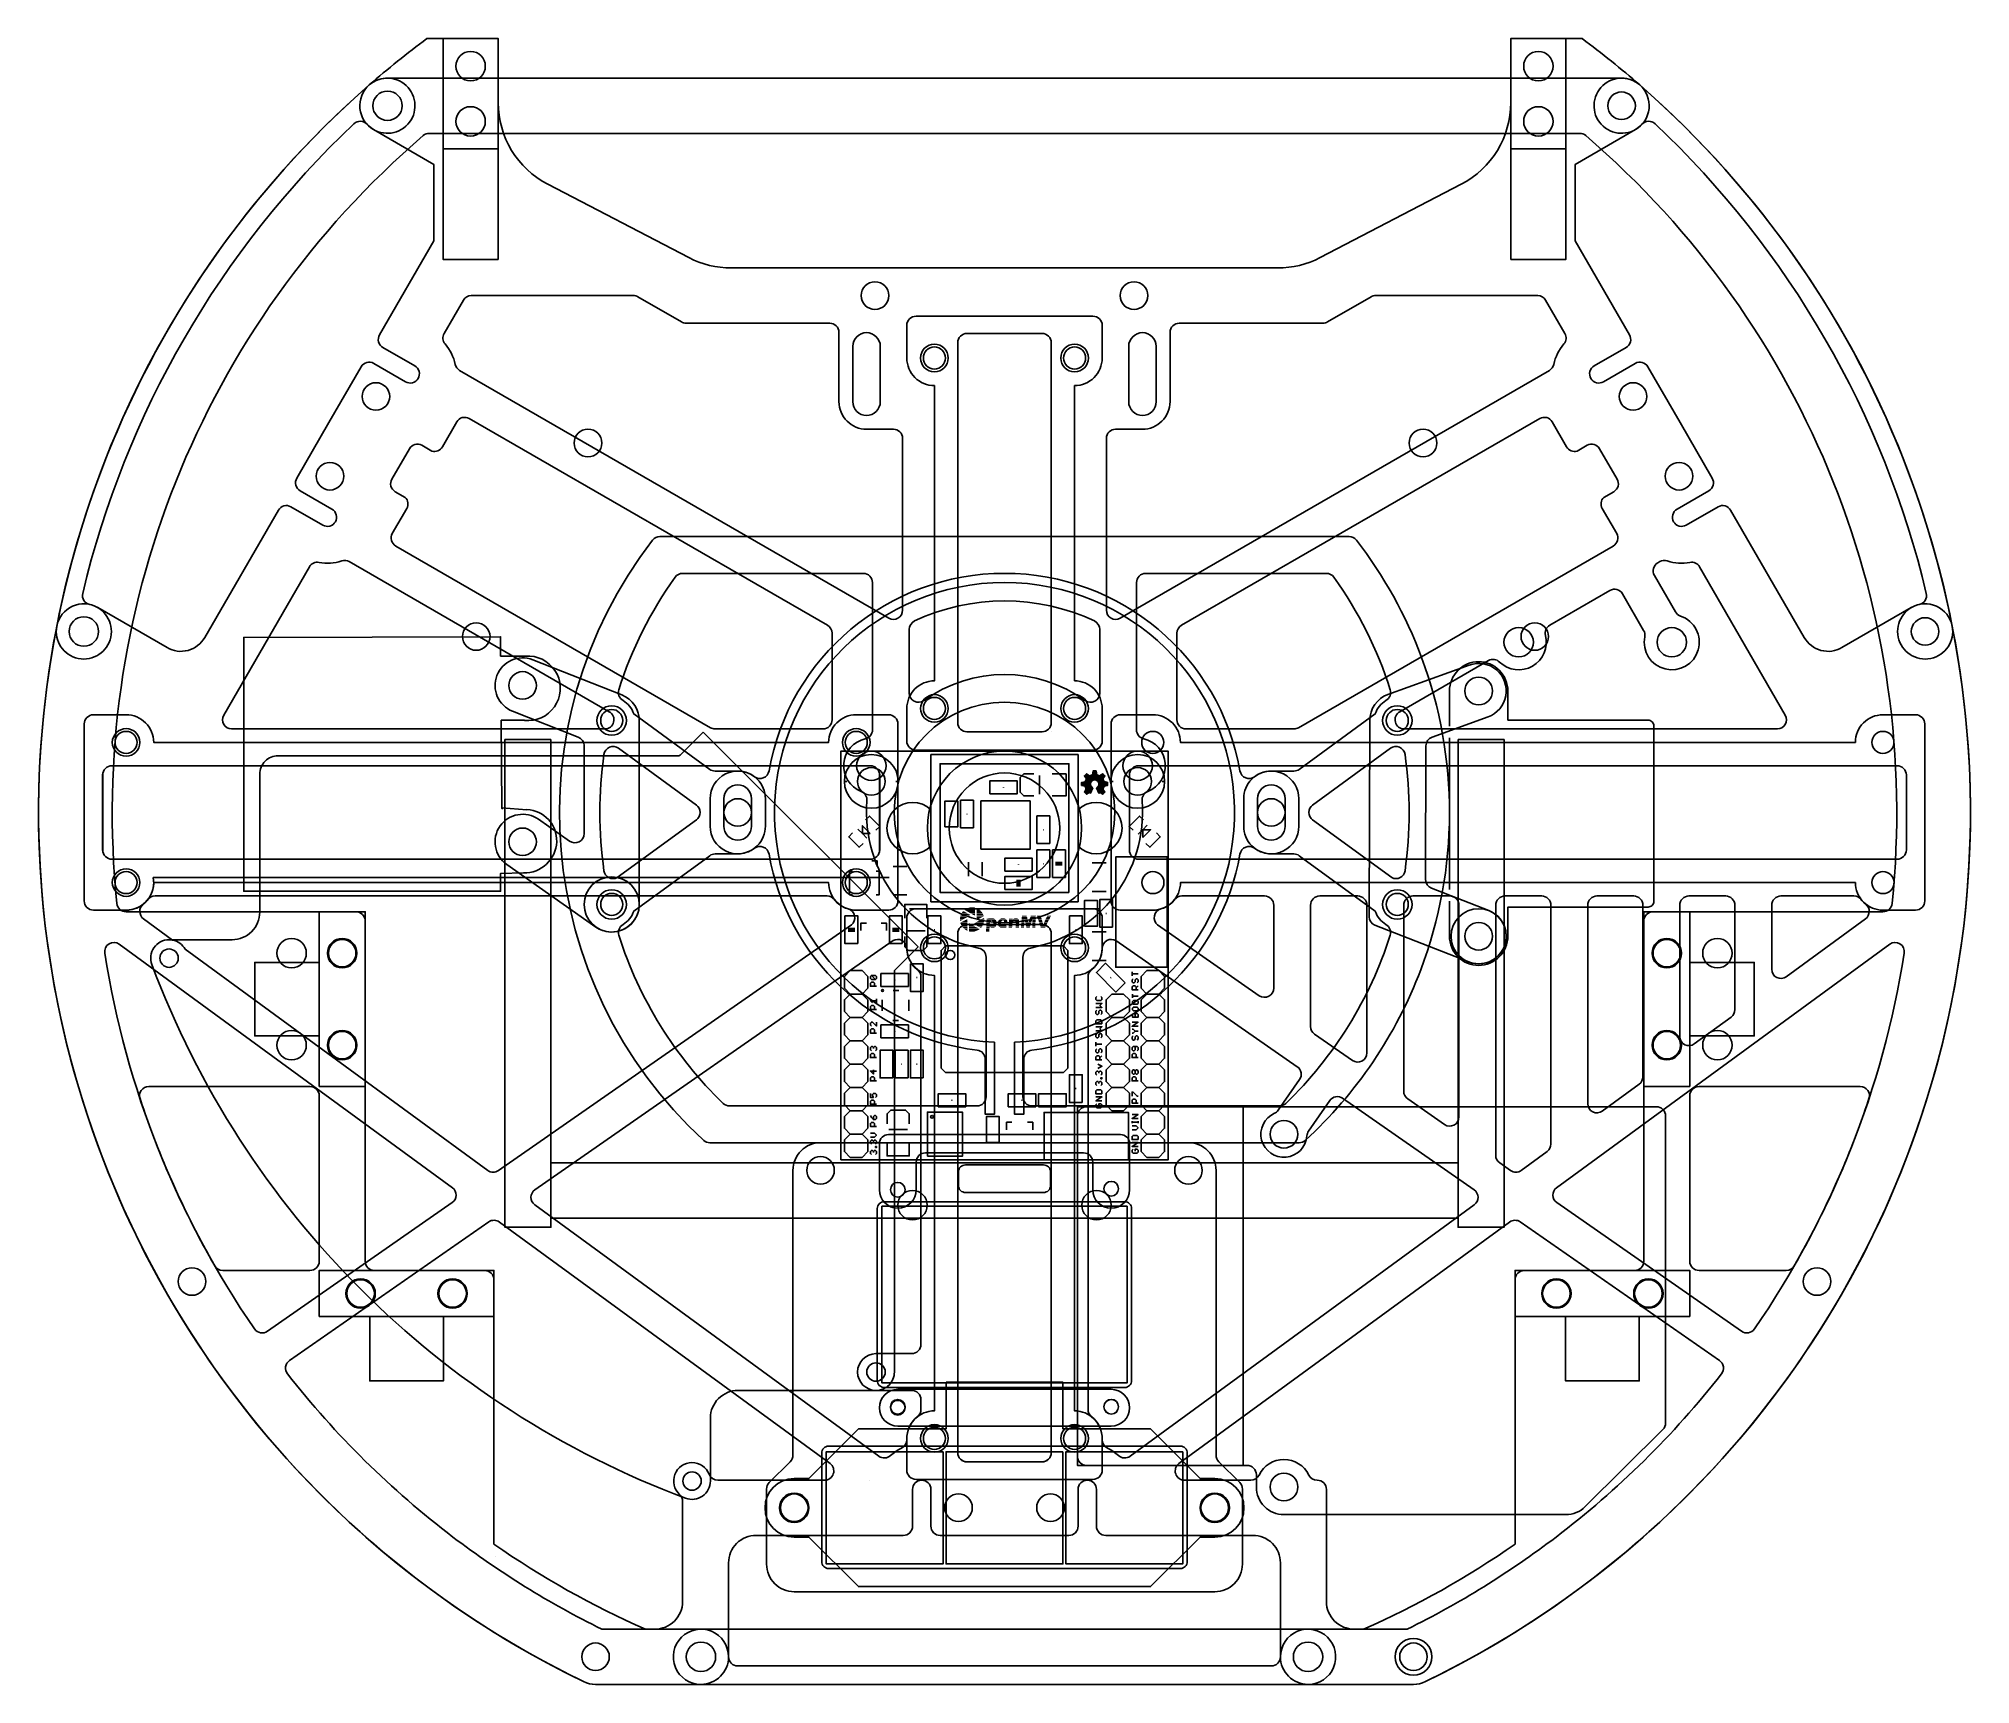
# Model space of a CAD drawing. Header units: inches. Extents: x 0 to 210, y 0 to 179.
import ezdxf

# ---------------------------------------------------------------- set-up
doc = ezdxf.new("R2010")
doc.units = ezdxf.units.IN
doc.header["$MEASUREMENT"] = 0
for name, color, linetype in [('4段目', 71, 'Continuous'), ('カバー', 6, 'Continuous'), ('カメラ', 7, 'Continuous'), ('スイッチ', 31, 'Continuous'), ('側面カバー', 181, 'Continuous'), ('基板', 4, 'Continuous'), ('穴', 3, 'Continuous'), ('超音波センサ', 4, 'Continuous'), ('部品', 2, 'Continuous')]:
    doc.layers.add(name, color=color, linetype=linetype)

# ---------------------------------------------------------------- blocks, each defined once
blk = doc.blocks.new('RECT')
blk.add_solid([(-0.5, -0.5), (0.5, -0.5), (-0.5, 0.5), (0.5, 0.5)])

msp = doc.modelspace()

# ---------------------------------------------------------------- linework, layer by layer
for points in [[(75.3, 154, -0.120508), (70.69, 155.13), (55.35, 163.11, -0.279742), (49.96, 171.98), (49.96, 178.94), (42.19, 178.94, 0.019111), (35.94, 173.9, 0.514357), (36.42, 169.04), (42.96, 165.26), (42.96, 156.95), (37.06, 146.73, 0.414214), (37.43, 145.36), (40.89, 143.36, -0.414214), (41.26, 141.99), (41.26, 141.99, -0.414214), (39.89, 141.63), (36.43, 143.63, 0.414214), (35.06, 143.26), (31.56, 137.2), (28.06, 131.14, 0.414214), (28.43, 129.77), (31.89, 127.77, -0.414214), (32.26, 126.4), (32.26, 126.4, -0.414214), (30.89, 126.04), (27.43, 128.04, 0.414214), (26.06, 127.67), (18.06, 113.82, -0.414301), (13.96, 112.72), (6.42, 117.08, 0.514436), (1.97, 115.06, 0.340828), (59.23, 0.3, 0.113242), (60.54, 0), (72, 0, 0.414214), (75, 3), (75, 13.2, -0.414214), (78, 16.2), (94, 16.2, 0.414214), (95, 17.2), (95, 21.2, -0.414214), (96, 22.2), (96, 22.2, -0.414214), (97, 21.2), (97, 17.2, 0.414214), (98, 16.2), (112, 16.2, 0.414214), (113, 17.2), (113, 21.2, -0.414214), (114, 22.2), (114, 22.2, -0.414214), (115, 21.2), (115, 17.2, 0.414214), (116, 16.2), (132, 16.2, -0.414214), (135, 13.2), (135, 3, 0.414214), (138, 0), (149.46, 0, 0.113242), (150.77, 0.3, 0.340828), (208.03, 115.06, 0.514436), (203.58, 117.08), (196.04, 112.72, -0.414301), (191.94, 113.82), (183.94, 127.67, 0.414214), (182.57, 128.04), (179.11, 126.04, -0.414214), (177.74, 126.4), (177.74, 126.4, -0.414214), (178.11, 127.77), (181.57, 129.77, 0.414214), (181.94, 131.14), (178.44, 137.2), (174.94, 143.26, 0.414214), (173.57, 143.63), (170.11, 141.63, -0.414214), (168.74, 141.99), (168.74, 141.99, -0.414214), (169.11, 143.36), (172.57, 145.36, 0.414214), (172.94, 146.73), (167.04, 156.95), (167.04, 165.26), (173.58, 169.04, 0.514357), (174.06, 173.9, 0.019111), (167.81, 178.94), (160.04, 178.94), (160.04, 171.98, -0.279742), (154.65, 163.11), (139.31, 155.13, -0.120508), (134.7, 154)], [(87, 147), (87, 139.47, 0.414214), (90, 136.47), (92.92, 136.47, -0.414214), (93.92, 135.47), (93.92, 116.79, -0.57735), (92.42, 115.92), (45.76, 142.86, -0.213422), (45.29, 143.52, 0.125968), (44.19, 145.74, -0.317837), (44.09, 146.89), (46.17, 150.5, -0.267949), (47.03, 151), (64.65, 151, -0.131652), (65.15, 150.87), (69.88, 148.13, 0.131652), (70.38, 148), (86, 148, -0.414214)], [(123, 147), (123, 139.47, -0.414214), (120, 136.47), (117.08, 136.47, 0.414214), (116.08, 135.47), (116.08, 116.79, 0.57735), (117.58, 115.92), (164.24, 142.86, 0.213422), (164.71, 143.52, -0.125968), (165.81, 145.74, 0.317837), (165.91, 146.89), (163.83, 150.5, 0.267949), (162.97, 151), (145.35, 151, 0.131652), (144.85, 150.87), (140.12, 148.13, -0.131652), (139.62, 148), (124, 148, 0.414214)], [(42.76, 134.09), (41.67, 134.72, 0.414214), (40.31, 134.35), (38.4, 131.05, 0.414214), (38.77, 129.68), (39.85, 129.06, -0.341999), (40.02, 127.85), (38.45, 125.14, 0.414214), (38.82, 123.77), (73.04, 104.01, 0.131652), (73.54, 103.88), (85.26, 103.88, 0.414214), (86.26, 104.88), (86.26, 114.28, 0.267949), (85.76, 115.15), (46.82, 137.63, 0.414214), (45.45, 137.26), (43.89, 134.55, -0.341999)], [(167.24, 134.09), (168.33, 134.72, -0.414214), (169.69, 134.35), (171.6, 131.05, -0.414214), (171.23, 129.68), (170.15, 129.06, 0.341999), (169.98, 127.85), (171.55, 125.14, -0.414214), (171.18, 123.77), (136.96, 104.01, -0.131652), (136.46, 103.88), (124.74, 103.88, -0.414214), (123.74, 104.88), (123.74, 114.28, -0.267949), (124.24, 115.15), (163.18, 137.63, -0.414214), (164.55, 137.26), (166.11, 134.55, 0.341999)], [(33.76, 122.07), (62.04, 105.75, -0.767327), (61.54, 103.88), (20.98, 103.88, -0.57735), (20.12, 105.38), (29.43, 121.51, -0.317837), (30.48, 121.99, 0.125968), (32.95, 122.15, -0.213422)], [(157.61, 111.31), (147.96, 105.75, 0.767327), (148.46, 103.88), (189.02, 103.88, 0.57735), (189.88, 105.38), (180.57, 121.51, 0.317837), (179.52, 121.99, -0.125968), (177.05, 122.15, 0.213422), (176.24, 122.07), (176.02, 121.94, 0.414214), (175.65, 120.58), (177.95, 116.6, 0.182676), (178.49, 116.15, -2.21525), (174.6, 113.9, 0.182676), (174.48, 114.6), (172.19, 118.58, 0.414214), (170.82, 118.94), (164.28, 115.16, 0.336193), (163.81, 114.05, -0.758067), (158.81, 111.16, 0.336193)], [(6.97, 90.72), (6.97, 98.88, -0.414214), (7.97, 99.88), (90.43, 99.88, -0.414214), (91.43, 98.88), (91.43, 90.72, -0.414214), (90.43, 89.72), (7.97, 89.72, -0.414214)], [(15.94, 79.92), (48.82, 55.88, 0.320104), (49.99, 55.87), (88.36, 82.58, 0.597767), (88.01, 84.31, -0.154834), (86.51, 85.33, 0.231089), (85.73, 85.72), (12.66, 85.72, 0.231089), (11.87, 85.33, -0.059752), (11.37, 84.83, 0.495694), (11.4, 83.24), (14.56, 80.92, -0.224377)], [(132.7, 74.88), (121.64, 82.58, -0.597767), (121.99, 84.31, 0.154834), (123.49, 85.33, -0.231089), (124.27, 85.72), (133.27, 85.72, -0.414214), (134.27, 84.72), (134.27, 75.7, -0.60586)], [(138.27, 71.53), (138.27, 84.72, -0.414214), (139.27, 85.72), (143.4, 85.72, -0.414214), (144.4, 84.72), (144.4, 68.65, -0.60586), (142.83, 67.83), (138.7, 70.7, -0.245439)], [(148.4, 64.48), (148.4, 84.72, -0.414214), (149.4, 85.72), (153.4, 85.72, -0.414214), (154.4, 84.72), (154.4, 61.69, -0.60586), (152.83, 60.87), (148.83, 63.65, -0.245439)], [(158.4, 57.51), (158.4, 84.72, -0.414214), (159.4, 85.72), (163.4, 85.72, -0.414214), (164.4, 84.72), (164.4, 58.75, -0.239338), (163.99, 57.94), (161.18, 55.88, -0.320104), (160.01, 55.87), (158.83, 56.69, -0.245439)], [(168.4, 63.13), (168.4, 84.72, -0.414214), (169.4, 85.72), (173.4, 85.72, -0.414214), (174.4, 84.72), (174.4, 66.06, -0.239338), (173.99, 65.25), (169.99, 62.33, -0.613764)], [(178.4, 70.44), (178.4, 84.72, -0.414214), (179.4, 85.72), (183.4, 85.72, -0.414214), (184.4, 84.72), (184.4, 73.37, -0.239338), (183.99, 72.56), (179.99, 69.64, -0.613764)], [(99.92, 81.62), (99.92, 25.2, 0.414214), (100.92, 24.2), (109.08, 24.2, 0.414214), (110.08, 25.2), (110.08, 81.62, 0.414214), (109.08, 82.62), (100.92, 82.62, 0.414214)], [(7.19, 79.51, 0.112515), (23.47, 38.64, 0.415644), (24.87, 38.39), (44.97, 52.38, 0.515032), (44.99, 54), (8.77, 80.48, 0.668446)], [(95.92, 30.96), (95.92, 29.89, -0.231089), (95.53, 29.1, 0.240354), (94.38, 26.63, -0.296977), (93.82, 25.7, 0.073277), (92.61, 24.88, -0.35793), (91.35, 24.81), (53.94, 52.15, -0.515032), (53.95, 53.78), (92.88, 80.87, -0.571229), (94.38, 80.02, 0.226248), (95.53, 77.71, -0.231089), (95.92, 76.92), (95.92, 36.96, -0.414214), (94.92, 35.96), (91.03, 35.96, 1), (91.03, 31.96), (94.92, 31.96, -0.414214)], [(141.76, 63.72), (156.05, 53.78, -0.515032), (156.06, 52.15), (118.65, 24.81, -0.35793), (117.39, 24.88, 0.073277), (116.18, 25.7, -0.296977), (115.62, 26.63, 0.240354), (114.46, 29.1, -0.231089), (114.08, 29.89), (114.08, 76.92, -0.231089), (114.46, 77.71, 0.226248), (115.62, 80.02, -0.571229), (117.12, 80.87), (136.83, 67.15, -0.414214), (137.08, 65.76), (134.76, 62.43, -0.136106), (134.35, 62.09, 1.767592), (137.87, 59.64, -0.136106), (138.05, 60.15), (140.36, 63.47, -0.414214)], [(202.81, 79.51, -0.112515), (186.53, 38.64, -0.415644), (185.13, 38.39), (165.03, 52.38, -0.515032), (165.01, 54), (201.23, 80.48, -0.668446)]]:
    msp.add_lwpolyline(points, format="xyb", close=True)
for points in [[(109.08, 103.57, 0.414214), (110.08, 104.57), (110.08, 137.13), (110.08, 145.88, 0.414214), (109.08, 146.88), (100.92, 146.88, 0.414214), (99.92, 145.88), (99.92, 137.13), (99.92, 104.57, 0.414214), (100.92, 103.57), (109.08, 103.57)], [(198.6, 83.24), (189.99, 76.94, -0.613764), (188.4, 77.75), (188.4, 84.72, -0.414214), (189.4, 85.72), (197.34, 85.72, -0.231089), (198.13, 85.33, 0.059752), (198.63, 84.83, -0.495694), (198.6, 83.24), (198.6, 83.24)], [(45.04, 16.02, 0.048184), (61.23, 6), (67, 6, 0.414214), (70, 9), (70, 19.91, 0.209851), (69.68, 20.64, -1.259627), (72.89, 22.84, 0.309606), (73.83, 22.2), (85.44, 22.2, 0.725473), (86.03, 24.01), (50.1, 50.27, 0.320104), (48.93, 50.28), (27.27, 35.2, 0.43078), (27.05, 33.76, 0.064077), (45.04, 16.02)], [(164.96, 16.02, -0.048184), (148.77, 6), (143, 6, -0.414214), (140, 9), (140, 21.2, 0.414214), (139, 22.2), (138.98, 22.2, -0.287769), (138.08, 22.76, 0.627503), (132.68, 22.76, -0.287769), (131.77, 22.2), (124.56, 22.2, -0.725473), (123.97, 24.01), (159.9, 50.27, -0.320104), (161.07, 50.28), (182.73, 35.2, -0.43078), (182.95, 33.76, -0.064077), (164.96, 16.02)]]:
    msp.add_lwpolyline(points, format="xyb")
for points in [[(110.08, 103.57), (110.08, 103.57)], [(90.34, 22.2), (90.34, 22.2)], [(49.72, 13.91), (49.72, 13.91)]]:
    msp.add_lwpolyline(points, close=True)
msp.add_circle((105, 93.1), 6)
at = {"layer": '4段目'}
for points in [[(174.06, 173.9, 0.181382), (172.08, 174.64), (37.72, 174.64), (37.72, 174.64, 0.163655), (35.95, 173.9, 0.537546), (59.23, 0.3, 0.113242), (60.54, 0), (149.46, 0, 0.113242), (150.77, 0.3, 0.537546), (174.05, 173.9)], [(145.31, 84.07, 0.191544), (146.47, 82.62, -0.35431), (146.93, 81.45, -0.124113), (135.59, 63.17, -0.194568), (134.89, 62.89), (108, 62.89, -0.414214), (107, 63.89), (107, 79.08, -0.360068), (107.81, 80.06, 0.384235), (119.95, 96.07, -0.331788), (120.58, 97.09, 0.73979), (120.13, 102.81, -0.351266), (119.35, 103.78), (119.35, 119.8, -0.414214), (120.35, 120.8), (139.99, 120.8, -0.242162), (140.8, 120.38, -0.078219), (146.93, 108.15, -0.354312), (146.47, 106.97, 0.192451), (145.31, 105.52), (137.05, 99.49, -0.158933), (136.46, 99.3), (134, 99.3, 0.414214), (131, 96.3), (131, 94.8), (131, 93.3, 0.414214), (133.99, 90.3), (136.46, 90.29, -0.158331), (137.05, 90.1), (145.31, 84.07)]]:
    msp.add_lwpolyline(points, format="xyb", dxfattribs=at)
for points in [[(42.47, 168.64), (167.53, 168.64, -0.179218), (168.18, 168.4, -0.245699), (201.49, 84.9, -0.384572), (200.5, 84), (175.5, 84, 0.414214), (174.5, 83), (174.5, 46, -0.414214), (173.5, 45), (161.5, 45, 0.414214), (160.5, 44), (160.5, 15.25, -0.048784), (144.03, 6), (65.97, 6, -0.048784), (49.5, 15.25), (49.5, 44, 0.414214), (48.5, 45), (36.5, 45, -0.414214), (35.5, 46), (35.5, 83, 0.414214), (34.5, 84), (9.5, 84, -0.384572), (8.51, 84.9, -0.245699), (41.82, 168.4, -0.179218)], [(150.25, 77.7, -0.117299), (137.7, 59.15, -0.187753), (137.03, 58.89), (72.97, 58.89, -0.187753), (72.3, 59.15, -0.389926), (66.75, 124.41, -0.232049), (67.54, 124.8), (142.46, 124.8, -0.232049), (143.25, 124.41, -0.075809), (150.34, 111.66, -0.181311)], [(72.95, 99.49), (64.69, 105.52, 0.192448), (63.53, 106.97, -0.35431), (63.07, 108.15, -0.078219), (69.2, 120.38, -0.242162), (70.01, 120.8), (89.65, 120.8, -0.414214), (90.65, 119.8), (90.65, 103.78, -0.351266), (89.87, 102.81, 0.73979), (89.42, 97.09, -0.331788), (90.05, 96.07, 0.384235), (102.19, 80.06, -0.360068), (103, 79.08), (103, 63.89, -0.414214), (102, 62.89), (75.11, 62.89, -0.194568), (74.41, 63.17, -0.124113), (63.07, 81.45, -0.354309), (63.53, 82.62, 0.191541), (64.69, 84.07), (72.95, 90.1, -0.158331), (73.54, 90.29), (76.01, 90.3, 0.414214), (79, 93.3), (79, 94.8), (79, 96.3, 0.414214), (76, 99.3), (73.54, 99.3, -0.158933)], [(94.65, 114.71), (94.65, 107.78, 0.611389), (96.23, 106.97, -0.32265), (113.77, 106.97, 0.611389), (115.35, 107.78), (115.35, 114.71, 0.290742), (114.78, 115.62, 0.223109), (95.22, 115.62, 0.290742)], [(61.46, 101.12, 0.072288), (61.46, 88.46, 0.515534), (62.91, 87.72), (71.5, 93.99, 0.508177), (71.5, 95.61), (63.04, 101.78, 0.56498)], [(148.54, 101.12, -0.072288), (148.54, 88.46, -0.515534), (147.09, 87.72), (138.5, 93.99, -0.508177), (138.5, 95.61), (146.96, 101.78, -0.56498)], [(20.01, 45), (29.5, 45, 0.414214), (30.5, 46), (30.5, 64, 0.414214), (29.5, 65), (11.97, 65, 0.51127), (11.02, 63.69, 0.050427), (19.15, 45.5, 0.268583)], [(189.99, 45), (180.5, 45, -0.414214), (179.5, 46), (179.5, 64, -0.414214), (180.5, 65), (198.03, 65, -0.51127), (198.98, 63.69, -0.050427), (190.85, 45.5, -0.268583)], [(128, 24.92), (128, 55.89, 0.414214), (125, 58.89), (85, 58.89, 0.414214), (82, 55.89), (82, 24.92, -0.198912), (81.71, 24.21), (79.43, 21.94, 0.198912), (79.14, 21.23), (79.14, 18.65), (79.14, 13.07, 0.414214), (82.14, 10.07), (127.86, 10.07, 0.414214), (130.86, 13.07), (130.86, 21.23, 0.198912), (130.57, 21.94), (128.29, 24.21, -0.198912)], [(100, 54.23), (100, 55.73, -0.414214), (100.75, 56.48), (109.25, 56.48, -0.414214), (110, 55.73), (110, 54.23, -0.414214), (109.25, 53.48), (100.75, 53.48, -0.414214)], [(105, 52.48), (118.07, 52.48, -0.414214), (118.82, 51.73), (118.82, 33.03, -0.414214), (118.07, 32.28), (105, 32.28), (91.92, 32.28, -0.414214), (91.17, 33.03), (91.17, 51.73, -0.414214), (91.92, 52.48)], [(105, 12.6), (124.12, 12.6, 0.414214), (124.87, 13.35), (124.87, 25.15, 0.414214), (124.12, 25.9), (105, 25.9), (85.88, 25.9, 0.414214), (85.13, 25.15), (85.13, 13.35, 0.414214), (85.88, 12.6)]]:
    msp.add_lwpolyline(points, format="xyb", close=True, dxfattribs=at)
msp.add_lwpolyline([(91.67, 51.98), (118.32, 51.98), (118.32, 32.78), (91.67, 32.78)], close=True, dxfattribs=at)
for centre, radius in [((62.3, 104.8), 1.2), ((105, 94.8), 12), ((147.7, 104.8), 1.2), ((90.52, 99.88), 1.6), ((119.48, 99.88), 1.6), ((76, 94.8), 1.5), ((134, 94.8), 1.5), ((134, 94.8), 1.5), ((62.3, 84.8), 3), ((62.3, 84.8), 1.2), ((147.7, 84.8), 1.2), ((156.55, 81.34), 3), ((27.5, 79.5), 1.6), ((33, 79.5), 1.6), ((177, 79.5), 1.6), ((182.5, 79.5), 1.6), ((27.5, 69.5), 1.6), ((33, 69.5), 1.6), ((177, 69.5), 1.6), ((182.5, 69.5), 1.6), ((85, 55.89), 1.5), ((125, 55.89), 1.5), ((116.6, 53.89), 0.8), ((93.4, 53.78), 0.8), ((35, 42.5), 1.6), ((45, 42.5), 1.6), ((165, 42.5), 1.6), ((175, 42.5), 1.6), ((93.4, 30.18), 0.8), ((116.6, 30.18), 0.8), ((82.14, 19.2), 1.5), ((127.86, 19.2), 1.5)]:
    msp.add_circle(centre, radius, dxfattribs=at)
at = {"layer": 'カバー'}
for p, q in [((12.46, 87.72), (92.45, 87.72)), ((94.67, 84.33), (115.33, 84.33))]:
    msp.add_line(p, q, dxfattribs=at)
for points in [[(4.79, 118.62, -0.146169), (34.28, 169.68, -0.419969), (35.7, 169.63, 2.38113), (35.95, 173.9, 0.166257), (1.97, 115.06, 2.38113), (5.55, 117.41, -0.419969)], [(205.21, 118.62, 0.146169), (175.72, 169.68, 0.419969), (174.3, 169.63, -2.38113), (174.05, 173.9, -0.166257), (208.03, 115.06, -2.38113), (204.45, 117.41, 0.419969)], [(112.62, 109.11, -0.414214), (115.62, 106.11), (115.62, 102.57, -0.414214), (114.62, 101.57), (105, 101.57), (95.38, 101.57, -0.414214), (94.38, 102.57), (94.38, 106.11, -0.414214), (97.38, 109.11), (97.38, 141.21, -0.414214), (94.38, 144.21), (94.38, 147.76, -0.414214), (95.38, 148.76), (105, 148.76), (114.62, 148.76, -0.414214), (115.62, 147.76), (115.62, 144.21, -0.414214), (112.62, 141.21)], [(99.92, 137.85), (99.92, 104.57, 0.414214), (100.92, 103.57), (105, 103.57), (109.08, 103.57, 0.414214), (110.08, 104.57), (110.08, 112.6), (110.08, 145.88, 0.414214), (109.08, 146.88), (105, 146.88), (100.92, 146.88, 0.414214), (99.92, 145.88)], [(49.19, 87.18), (85.88, 87.18, 0.414214), (88.88, 84.18), (92.42, 84.18, 0.414214), (93.42, 85.18), (93.42, 94.8), (93.42, 104.42, 0.414214), (92.42, 105.42), (88.88, 105.42, 0.414214), (85.88, 102.42), (49.19, 102.42), (12.51, 102.42, 0.414214), (9.51, 105.42), (5.96, 105.42, 0.414214), (4.96, 104.42), (4.96, 94.8), (4.96, 85.18, 0.414214), (5.96, 84.18), (9.51, 84.18, 0.414214), (12.51, 87.18)], [(160.81, 87.18), (124.13, 87.18, -0.414214), (121.13, 84.18), (117.58, 84.18, -0.414214), (116.58, 85.18), (116.58, 94.8), (116.58, 104.42, -0.414214), (117.58, 105.42), (121.12, 105.42, -0.414214), (124.13, 102.42), (160.81, 102.42), (197.5, 102.42, -0.414214), (200.49, 105.42), (204.04, 105.42, -0.414214), (205.04, 104.42), (205.04, 94.8), (205.04, 85.18, -0.414214), (204.04, 84.18), (200.5, 84.18, -0.414214), (197.5, 87.18)], [(49.19, 89.72), (7.96, 89.72, -0.414214), (6.96, 90.72), (6.96, 94.8), (6.96, 98.88, -0.414214), (7.96, 99.88), (49.19, 99.88), (90.42, 99.88, -0.414214), (91.42, 98.88), (91.42, 94.8), (91.42, 90.72, -0.414214), (90.42, 89.72)], [(160.81, 89.72), (202.04, 89.72, 0.414214), (203.04, 90.72), (203.04, 94.8), (203.04, 98.88, 0.414214), (202.04, 99.88), (160.81, 99.88), (119.58, 99.88, 0.414214), (118.58, 98.88), (118.58, 94.8), (118.58, 90.72, 0.414214), (119.58, 89.72)], [(115.62, 80.08), (115.62, 83.33), (115.62, 83.33, 0.414214), (114.62, 84.33), (105, 84.33), (95.38, 84.33, 0.414214), (94.38, 83.33), (94.38, 80.08, 0.414214), (97.38, 77.08), (97.38, 66.42), (97.38, 29.74, 0.414214), (94.38, 26.74), (94.38, 23.29), (94.38, 23.29, 0.414214), (95.38, 22.29), (105, 22.29), (114.62, 22.29, 0.414214), (115.62, 23.29), (115.62, 26.74), (115.62, 26.74, 0.414214), (112.62, 29.74), (112.62, 66.42), (112.62, 77.08, 0.414214)], [(99.92, 81.62, -0.414214), (100.92, 82.62), (105, 82.62), (109.08, 82.62, -0.414214), (110.08, 81.62), (110.08, 66.42), (110.08, 25.19, -0.414214), (109.08, 24.19), (105, 24.19), (100.92, 24.19, -0.414214), (99.92, 25.19), (99.92, 66.42)], [(105, 57.78), (96.4, 57.78, 0.414214), (95.4, 56.78), (95.4, 53.78, -1), (91.4, 53.78), (91.4, 58.78, -0.414214), (92.4, 59.78), (105, 59.78), (117.6, 59.78, -0.414214), (118.6, 58.78), (118.6, 53.78, -1), (114.6, 53.78), (114.6, 56.78, 0.414214), (113.6, 57.78)], [(105, 32.08), (116.6, 32.08, -1), (116.6, 28.08), (105, 28.08), (93.4, 28.08, -1), (93.4, 32.08)], [(76, 2), (134, 2, 0.414214), (135, 3, -2.414214), (138, 0), (72, 0, -2.414214), (75, 3, 0.414214)]]:
    msp.add_lwpolyline(points, format="xyb", close=True, dxfattribs=at)
for centre, radius in [((97.38, 144.21), 1.2), ((112.62, 144.21), 1.2), ((97.38, 106.11), 1.2), ((112.62, 106.11), 1.2), ((9.51, 102.42), 1.2), ((88.88, 102.42), 1.2), ((121.12, 102.42), 1.2), ((200.49, 102.42), 1.2), ((9.51, 87.18), 1.2), ((88.88, 87.18), 1.2), ((121.13, 87.18), 1.2), ((200.5, 87.18), 1.2), ((97.38, 80.08), 1.2), ((112.62, 80.08), 1.2), ((116.6, 53.89), 0.8), ((93.4, 53.78), 0.8), ((93.4, 30.08), 0.8), ((116.6, 30.19), 0.8), ((97.38, 26.74), 1.2), ((112.62, 26.74), 1.2)]:
    msp.add_circle(centre, radius, dxfattribs=at)
msp.add_arc((9.51, 87.18), 3, 270, 10.3698, dxfattribs=at)
at = {"layer": 'カメラ'}
msp.add_line((102.9, 67.98), (102.9, 61.98), dxfattribs=at)
for points in [[(77.81, 98.69, 0.619201), (73, 96.3), (73, 93.3, 0.619201), (77.81, 90.91, -0.560348), (79.4, 90.28, 0.331688), (102.02, 68.97, -0.380901), (102.9, 67.98), (102.9, 61.98), (103.9, 61.98), (103.9, 69.82, -45.443544), (106.1, 69.82), (106.1, 61.98), (107.1, 61.98), (107.1, 67.98, -0.380901), (107.98, 68.97, 0.331688), (130.6, 90.28, -0.560348), (132.19, 90.91, 0.619201), (137, 93.3), (137, 96.3, 0.619201), (132.19, 98.69, -0.560348), (130.6, 99.32, 0.838991), (79.4, 99.32, -0.560348)], [(76, 91.8), (76, 91.8, 0.414214), (77.5, 93.3), (77.5, 96.3, 0.414214), (76, 97.8), (76, 97.8, 0.414214), (74.5, 96.3), (74.5, 93.3, 0.414214)], [(134, 91.8), (134, 91.8, -0.414214), (132.5, 93.3), (132.5, 96.3, -0.414214), (134, 97.8), (134, 97.8, -0.414214), (135.5, 96.3), (135.5, 93.3, -0.414214)]]:
    msp.add_lwpolyline(points, format="xyb", close=True, dxfattribs=at)
at = {"layer": 'スイッチ'}
msp.add_lwpolyline([(98.65, 32.85), (98.65, 27.77), (89.12, 27.77), (83.73, 22.37), (82.14, 22.37, 1), (82.14, 16.02), (83.73, 16.02), (89.12, 10.63), (120.88, 10.63), (126.27, 16.02), (127.86, 16.02, 1), (127.86, 22.37), (126.27, 22.37), (120.88, 27.77), (111.35, 27.77), (111.35, 32.85)], format="xyb", close=True, dxfattribs=at)
at = {"layer": 'スイッチ', "linetype": 'Continuous'}
for points in [[(98.33, 25.3), (98.33, 13.1), (85.63, 13.1), (85.63, 25.3)], [(111.35, 25.3), (111.35, 13.1), (98.65, 13.1), (98.65, 25.3)], [(124.37, 25.3), (124.37, 13.1), (111.67, 13.1), (111.67, 25.3)]]:
    msp.add_lwpolyline(points, close=True, dxfattribs=at)
for centre in [(82.14, 19.2), (127.86, 19.2)]:
    msp.add_circle(centre, 1.5, dxfattribs=at)
at = {"layer": '側面カバー'}
msp.add_circle((149.46, 3), 2, dxfattribs=at)
at = {"layer": '基板'}
for p, q in [((153.37, 102.93), (153.37, 86.42)), ((108.81, 96.78), (108.81, 98.81)), ((113.76, 98.81), (113.89, 98.94)), ((114.02, 98.43), (113.76, 98.81)), ((113.78, 98.79), (114.12, 98.79)), ((113.89, 98.94), (114.27, 98.68)), ((114.27, 98.68), (114.65, 98.94)), ((114.42, 98.79), (115.11, 98.79)), ((114.65, 99.09), (114.94, 99.09)), ((115.52, 98.79), (115.79, 98.79)), ((87.6, 98.18), (87.85, 98.18)), ((93.19, 98.18), (93.44, 98.18)), ((104.89, 97.5), (104.89, 97.56)), ((113.51, 97.8), (113.51, 98.05)), ((113.51, 98.05), (113.89, 98.05)), ((113.51, 98.02), (114.3, 98.02)), ((113.51, 97.87), (114.29, 97.87)), ((113.76, 97.8), (113.51, 97.8)), ((114.02, 97.41), (113.76, 97.8)), ((113.81, 97.72), (114.34, 97.72)), ((113.81, 97.11), (114.32, 97.11)), ((113.84, 96.96), (114.04, 96.96)), ((113.88, 98.63), (115.74, 98.63)), ((113.89, 98.05), (114.02, 98.43)), ((113.92, 97.57), (114.39, 97.57)), ((113.92, 97.26), (114.42, 97.26)), ((113.93, 98.18), (114.36, 98.18)), ((113.98, 98.48), (115.68, 98.48)), ((113.98, 98.33), (114.47, 98.33)), ((115.08, 98.33), (115.7, 98.33)), ((115.21, 97.26), (115.68, 97.26)), ((115.24, 98.18), (115.75, 98.18)), ((115.24, 97.57), (115.67, 97.57)), ((115.26, 97.11), (115.76, 97.11)), ((115.31, 97.72), (115.82, 97.72)), ((115.35, 98.02), (116.16, 98.02)), ((115.39, 97.87), (116.09, 97.87)), ((115.57, 96.96), (115.72, 96.96)), ((116.81, 98.18), (116.56, 98.18)), ((122.4, 98.18), (122.14, 98.18)), ((100.95, 94.63), (100.89, 94.63)), ((89.55, 92.5), (89.05, 93)), ((90.04, 92.01), (89.55, 92.5)), ((109.25, 92.93), (109.19, 92.93)), ((119.53, 92.43), (120.03, 92.93)), ((120.03, 92.93), (120.52, 93.42)), ((92.88, 88.93), (94.38, 88.93)), ((101.07, 87.88), (101.07, 89.38)), ((102.57, 89.38), (102.57, 87.88)), ((106.52, 89.1), (106.52, 89.16)), ((109.25, 89.23), (109.19, 89.23)), ((114.54, 89.31), (116.04, 89.31)), ((116.04, 86.21), (114.54, 86.21)), ((94.38, 85.83), (92.88, 85.83)), ((96.36, 81.92), (94.33, 81.92)), ((97.35, 82.05), (97.41, 82.05)), ((112.72, 82.05), (112.78, 82.05)), ((116.08, 83.83), (116.02, 83.83)), ((114.54, 81.82), (116.04, 81.82)), ((116.04, 78.72), (114.54, 78.72)), ((90.42, 76.98), (90.53, 77.09)), ((90.42, 76.76), (90.42, 76.98)), ((90.53, 76.65), (90.42, 76.76)), ((90.97, 76.65), (90.53, 76.65)), ((93.06, 76.56), (93.06, 76.62)), ((95.44, 76.84), (95.51, 76.84)), ((116.58, 76.86), (116.54, 76.82)), ((118.87, 77.02), (118.87, 77.46)), ((119.53, 77.24), (118.87, 77.24)), ((119.31, 75.74), (119.53, 75.96)), ((91.08, 74.11), (91.08, 74.55)), ((91.71, 73.23), (91.71, 74.43)), ((93.51, 75.43), (92.91, 75.43)), ((94.61, 74.43), (94.61, 73.23)), ((118.92, 74.64), (118.92, 75.05)), ((119.53, 74.84), (118.92, 74.84)), ((93.46, 72.18), (92.86, 72.18)), ((93.06, 71.03), (93.06, 70.97)), ((114.93, 69.4), (114.93, 69.84)), ((115.59, 69.62), (114.93, 69.62)), ((93.85, 67.44), (93.79, 67.44)), ((95.51, 67.44), (95.44, 67.44)), ((115.37, 68.12), (115.59, 68.34)), ((119.2, 66.69), (119.31, 66.8)), ((119.31, 66.36), (119.2, 66.47)), ((119.31, 66.8), (119.42, 66.8)), ((119.42, 66.36), (119.31, 66.36)), ((119.42, 66.8), (119.53, 66.69)), ((119.53, 66.47), (119.42, 66.36)), ((119.53, 66.69), (119.53, 66.47)), ((99.28, 63.48), (99.28, 63.54)), ((106.9, 63.48), (106.9, 63.54)), ((112.78, 64.78), (112.72, 64.78)), ((90.42, 61.85), (90.53, 61.63)), ((90.53, 61.63), (90.75, 61.41)), ((118.87, 61.03), (118.87, 61.25)), ((119.53, 61.14), (118.87, 61.14)), ((119.53, 61.03), (119.53, 61.25)), ((92.43, 60.33), (94.46, 60.33))]:
    msp.add_line(p, q, dxfattribs=at)
for points in [[(53.4, 111.8), (50.22, 111.8), (50.22, 113.9), (22.3, 113.84), (22.3, 86.23), (50.22, 86.23), (50.22, 88.18), (52.7, 88.24, 0.414212), (56.32, 91.61)], [(153.37, 85.15), (153.37, 81.34, 0.414214), (156.55, 78.17, 0.414214), (159.72, 81.34), (159.72, 84.52), (174.96, 84.52, 0.414214), (175.6, 85.15), (175.6, 104.2, 0.414214), (174.96, 104.84), (159.72, 104.84), (159.72, 108.01, 0.414214), (156.55, 111.19, 0.414214), (153.37, 108.01), (153.37, 104.2)], [(52.83, 104.82, 0.015102), (50.29, 104.82), (50.35, 95.29), (53.08, 95.1)], [(132.38, 22.81, 0.414214), (131.38, 23.81), (113.93, 23.81, -0.414214), (112.93, 24.81), (112.93, 61.81, -0.414214), (113.93, 62.81), (135.38, 62.81), (175.87, 62.81, -0.414214), (176.87, 61.81), (176.87, 28.42, -0.199776), (176.57, 27.71), (168.13, 19.33, -0.19805), (166.02, 18.46), (135.38, 18.46, -0.414214), (132.38, 21.46), (132.38, 22.81)]]:
    msp.add_lwpolyline(points, format="xyb", dxfattribs=at)
msp.add_lwpolyline([(72.25, 103.53), (69.75, 101.03, -0.198912), (69.58, 100.96), (26.03, 100.96, 0.414214), (24.03, 98.96), (24.03, 83.96, -0.414214), (21.03, 80.96), (14.18, 80.96, 0.523448), (12.31, 78.26, 0.216949), (70.33, 20.24, 0.523448), (73.03, 22.11), (73.03, 28.96, -0.414214), (76.03, 31.96), (91.03, 31.96, 0.414214), (93.03, 33.96), (93.03, 77.51, -0.198912), (93.1, 77.68), (95.6, 80.18)], format="xyb", close=True, dxfattribs=at)
for points in [[(87.22, 57.03), (122.78, 57.03), (122.78, 101.48), (87.22, 101.48)], [(97, 91.12), (97, 95.07), (97, 101.1), (113, 101.1), (113, 95.07), (113, 91.12), (113, 85.1), (97, 85.1)], [(112, 86.1), (112, 100.1), (98, 100.1), (98, 86.1)], [(103.39, 96.83), (103.39, 98.23), (106.39, 98.23), (106.39, 96.83)], [(113.89, 96.91), (113.76, 97.03), (114.02, 97.41), (114.52, 97.41), (114.27, 97.03)], [(98.52, 93.23), (98.52, 96.03), (99.92, 96.03), (99.92, 93.23)], [(101.62, 93.13), (100.22, 93.13), (100.22, 96.13), (101.62, 96.13)], [(102.44, 90.8), (102.44, 96.05), (107.79, 96.05), (107.79, 90.8)], [(90.4, 92.5), (89.55, 93.35), (89.55, 92.5)], [(109.92, 91.43), (108.52, 91.43), (108.52, 94.43), (109.92, 94.43)], [(120.03, 92.08), (120.88, 92.93), (120.03, 92.93)], [(109.92, 87.73), (108.52, 87.73), (108.52, 90.73), (109.92, 90.73)], [(111.62, 87.73), (110.22, 87.73), (110.22, 90.73), (111.62, 90.73)], [(105.02, 88.43), (105.02, 89.83), (108.02, 89.83), (108.02, 88.43)], [(122.69, 89.97), (117.09, 89.97), (117.09, 77.97), (122.69, 77.97)], [(105.02, 86.43), (105.02, 87.83), (108.02, 87.83), (108.02, 86.43)], [(113.7, 82.43), (113.7, 85.23), (115.1, 85.23), (115.1, 82.43)], [(116.75, 82.33), (115.35, 82.33), (115.35, 85.33), (116.75, 85.33)], [(89.06, 80.55), (87.66, 80.55), (87.66, 83.55), (89.06, 83.55)], [(93.89, 80.55), (92.49, 80.55), (92.49, 83.55), (93.89, 83.55)], [(96.68, 83.55), (98.08, 83.55), (98.08, 80.55), (96.68, 80.55)], [(112.05, 83.55), (113.45, 83.55), (113.45, 80.55), (112.05, 80.55)], [(111.9, 79.81), (111.9, 67.01), (111.4, 66.51), (98.6, 66.51), (98.1, 67.01), (98.1, 79.81), (98.6, 80.31), (111.4, 80.31)], [(94.78, 78.34), (96.17, 78.34), (96.17, 75.34), (94.78, 75.34)], [(118.11, 76.27), (117.12, 75.28), (115, 77.41), (115.99, 78.4)], [(89.51, 77.6), (90.14, 76.97), (90.14, 75.7), (89.51, 75.06), (88.24, 75.06), (87.6, 75.7), (87.6, 76.97), (88.24, 77.6)], [(90.97, 77.09), (91.08, 76.98), (91.08, 76.76), (90.97, 76.65), (90.53, 77.09)], [(91.56, 75.89), (91.56, 77.29), (94.56, 77.29), (94.56, 75.89)], [(121.76, 77.6), (122.4, 76.97), (122.4, 75.7), (121.76, 75.06), (120.49, 75.06), (119.86, 75.7), (119.86, 76.97), (120.49, 77.6)], [(117.95, 75.06), (118.59, 74.43), (118.59, 73.16), (117.95, 72.52), (116.68, 72.52), (116.05, 73.16), (116.05, 74.43), (116.68, 75.06)], [(118.92, 74.04), (119.02, 73.94), (119.43, 73.94), (119.53, 74.04), (119.53, 74.24), (119.43, 74.35), (119.02, 74.35), (118.92, 74.24)], [(118.92, 73.34), (119.02, 73.24), (119.43, 73.24), (119.53, 73.34), (119.53, 73.54), (119.43, 73.64), (119.02, 73.64), (118.92, 73.54)], [(94.56, 71.7), (94.56, 70.3), (91.56, 70.3), (91.56, 71.7)], [(115.59, 71.81), (115.59, 72.14), (115.48, 72.25), (115.04, 72.25), (114.93, 72.14), (114.93, 71.81)], [(92.87, 65.94), (91.47, 65.94), (91.47, 68.94), (92.87, 68.94)], [(94.52, 65.94), (93.12, 65.94), (93.12, 68.94), (94.52, 68.94)], [(96.17, 65.94), (94.78, 65.94), (94.78, 68.94), (96.17, 68.94)], [(113.45, 63.28), (112.05, 63.28), (112.05, 66.28), (113.45, 66.28)], [(115.48, 65.85), (115.48, 65.96), (115.59, 65.96), (115.59, 65.85)], [(118.87, 66.47), (118.87, 66.69), (118.98, 66.8), (119.09, 66.8), (119.2, 66.69), (119.2, 66.47), (119.09, 66.36), (118.98, 66.36)], [(97.79, 62.81), (97.79, 64.21), (100.78, 64.21), (100.78, 62.81)], [(105.4, 62.81), (105.4, 64.21), (108.4, 64.21), (108.4, 62.81)], [(108.71, 62.81), (108.71, 64.21), (111.71, 64.21), (111.71, 62.81)], [(115.59, 64.19), (115.59, 64.52), (115.48, 64.63), (115.04, 64.63), (114.93, 64.52), (114.93, 64.19)], [(90.97, 61.41), (91.08, 61.52), (91.08, 61.74), (90.97, 61.85), (90.86, 61.85), (90.75, 61.74), (90.75, 61.41)], [(96.62, 57.42), (96.62, 62.22), (100.42, 62.22), (100.42, 57.42)], [(103.03, 58.93), (103.03, 61.73), (104.43, 61.73), (104.43, 58.93)], [(109.31, 57.03), (109.31, 62.19), (118.47, 62.19), (118.47, 57.03)], [(130.93, 23.81), (112.93, 23.81), (112.93, 62.81), (130.93, 62.81)], [(119.53, 59.24), (119.53, 59.57), (119.42, 59.68), (118.98, 59.68), (118.87, 59.57), (118.87, 59.24)], [(90.97, 58.36), (90.97, 58.47), (91.08, 58.47), (91.08, 58.36)]]:
    msp.add_lwpolyline(points, close=True, dxfattribs=at)
for points in [[(108.19, 99), (107.09, 99), (106.69, 98.6), (106.69, 97), (107.09, 96.6), (108.19, 96.6)], [(110.19, 99), (111.69, 99), (111.69, 96.6), (110.19, 96.6)], [(114.6, 97.49), (114.35, 96.91), (114.22, 96.98), (113.92, 96.78), (113.69, 97.01), (113.89, 97.34), (113.76, 97.67), (113.38, 97.74), (113.38, 98.07), (113.76, 98.13), (113.92, 98.46), (113.69, 98.79), (113.92, 99.01), (114.25, 98.79), (114.55, 98.91), (114.63, 99.32), (114.96, 99.32), (115.03, 98.91), (115.34, 98.79), (115.69, 99.01), (115.92, 98.79), (115.69, 98.46), (115.82, 98.15), (116.2, 98.07), (116.2, 97.74), (115.85, 97.67), (115.69, 97.34), (115.92, 97.01), (115.69, 96.78), (115.39, 96.98), (115.24, 96.91), (115.01, 97.49)], [(115.16, 97.41), (115.29, 97.03), (115.41, 97.03), (115.67, 96.91), (115.79, 97.03), (115.67, 97.29), (115.67, 97.67), (116.05, 97.8), (116.18, 98.05), (115.79, 98.05), (115.67, 98.43), (115.79, 98.81), (115.67, 98.94), (115.41, 98.68), (115.03, 98.81), (114.91, 99.19), (114.65, 99.19), (114.65, 98.94), (114.99, 98.94)], [(114.52, 97.41), (114.4, 97.54), (114.27, 97.92), (114.4, 98.3), (114.78, 98.43), (115.16, 98.3), (115.41, 97.92), (115.16, 97.41), (115.67, 97.41)], [(89.62, 91.44), (89.19, 91.02), (88.06, 92.15), (88.49, 92.57)], [(91.03, 92.86), (91.46, 93.28), (90.33, 94.41), (89.9, 93.99)], [(118.97, 92.86), (118.54, 93.28), (119.67, 94.41), (120.1, 93.99)], [(120.38, 91.44), (120.81, 91.02), (121.94, 92.15), (121.51, 92.57)], [(88.46, 88.43), (88.16, 88.43), (88.16, 85.83), (88.46, 85.83)], [(91.16, 88.93), (91.16, 89.53), (90.56, 89.53)], [(91.06, 88.43), (91.36, 88.43), (91.36, 85.83), (91.06, 85.83)], [(94.15, 83.3), (94.15, 84.8), (96.55, 84.8), (96.55, 83.3)], [(89.98, 82.75), (89.38, 82.75), (89.38, 81.95)], [(91.58, 82.75), (92.18, 82.75), (92.18, 81.95)], [(94.15, 81.3), (94.15, 80.2), (94.55, 79.8), (96.15, 79.8), (96.55, 80.2), (96.55, 81.3)], [(91.08, 75.9), (90.42, 75.9), (90.42, 76.23), (90.53, 76.34), (90.75, 76.34), (90.86, 76.23), (90.86, 75.9)], [(118.98, 76.71), (118.87, 76.6), (118.87, 76.38), (118.98, 76.27), (119.09, 76.27), (119.2, 76.38), (119.2, 76.6), (119.31, 76.71), (119.42, 76.71), (119.53, 76.6), (119.53, 76.38), (119.42, 76.27)], [(119.53, 75.52), (118.87, 75.52), (118.87, 75.85), (118.98, 75.96), (119.2, 75.96), (119.31, 75.85), (119.31, 75.52)], [(89.51, 75.06), (90.14, 74.43), (90.14, 73.16), (89.51, 72.52), (88.24, 72.52), (87.6, 73.16), (87.6, 74.43), (88.24, 75.06)], [(90.64, 74.11), (90.42, 74.33), (91.08, 74.33)], [(91.08, 73.36), (90.42, 73.36), (90.42, 73.69), (90.53, 73.8), (90.75, 73.8), (90.86, 73.69), (90.86, 73.36)], [(115.04, 74.79), (114.93, 74.68), (114.93, 74.46), (115.04, 74.35), (115.48, 74.35), (115.59, 74.46), (115.59, 74.68), (115.48, 74.79)], [(114.93, 73.6), (115.59, 73.6), (115.37, 73.82), (115.59, 74.04), (114.93, 74.04)], [(121.76, 75.06), (122.4, 74.43), (122.4, 73.16), (121.76, 72.52), (120.49, 72.52), (119.86, 73.16), (119.86, 74.43), (120.49, 75.06)], [(88.24, 69.98), (87.6, 69.35), (87.6, 68.08), (88.24, 67.44), (89.51, 67.44), (90.14, 68.08), (90.14, 69.35), (89.51, 69.98), (88.24, 69.98), (87.6, 70.62), (87.6, 71.89), (88.24, 72.52)], [(89.51, 72.52), (90.14, 71.89), (90.14, 70.62), (89.51, 69.98)], [(91.08, 72.01), (91.08, 71.57), (90.64, 72.01), (90.53, 72.01), (90.42, 71.9), (90.42, 71.68), (90.53, 71.57)], [(115.04, 73.29), (114.93, 73.18), (114.93, 72.96), (115.04, 72.85), (115.15, 72.85), (115.26, 72.96), (115.26, 73.18), (115.37, 73.29), (115.48, 73.29), (115.59, 73.18), (115.59, 72.96), (115.48, 72.85)], [(114.93, 71.06), (115.59, 71.06), (115.37, 71.28), (115.59, 71.5), (114.93, 71.5)], [(117.95, 72.52), (118.59, 71.89), (118.59, 70.62), (117.95, 69.98), (116.68, 69.98), (116.05, 70.62), (116.05, 71.89), (116.68, 72.52)], [(119.53, 71.56), (118.87, 71.56), (119.53, 72), (118.87, 72)], [(119.22, 72.84), (119.33, 72.94), (119.43, 72.94), (119.53, 72.84), (119.53, 72.54), (118.92, 72.54), (118.92, 72.84), (119.02, 72.94), (119.12, 72.94), (119.22, 72.84), (119.22, 72.54)], [(120.49, 69.98), (119.86, 69.35), (119.86, 68.08), (120.49, 67.44), (121.76, 67.44), (122.4, 68.08), (122.4, 69.35), (121.76, 69.98), (120.49, 69.98), (119.86, 70.62), (119.86, 71.89), (120.49, 72.52)], [(121.76, 72.52), (122.4, 71.89), (122.4, 70.62), (121.76, 69.98)], [(91.08, 70.82), (90.42, 70.82), (90.42, 71.15), (90.53, 71.26), (90.75, 71.26), (90.86, 71.15), (90.86, 70.82)], [(90.53, 68.9), (90.42, 69.01), (90.42, 69.23), (90.53, 69.34), (90.64, 69.34), (90.75, 69.23)], [(90.75, 69.12), (90.75, 69.23), (90.86, 69.34), (90.97, 69.34), (91.08, 69.23), (91.08, 69.01), (90.97, 68.9)], [(115.04, 70.75), (114.93, 70.64), (114.93, 70.42), (115.04, 70.31), (115.15, 70.31), (115.26, 70.42), (115.26, 70.64), (115.37, 70.75), (115.48, 70.75), (115.59, 70.64), (115.59, 70.42), (115.48, 70.31)], [(116.68, 64.9), (116.05, 64.27), (116.05, 63), (116.68, 62.36), (117.95, 62.36), (118.59, 63), (118.59, 64.27), (117.95, 64.9), (116.68, 64.9), (116.05, 65.54), (116.05, 66.81), (116.68, 67.44), (116.05, 68.08), (116.05, 69.35), (116.68, 69.98)], [(117.95, 69.98), (118.59, 69.35), (118.59, 68.08), (117.95, 67.44)], [(118.87, 71.25), (118.98, 71.25), (119.2, 71.03), (119.53, 71.03)], [(118.87, 70.81), (118.98, 70.81), (119.2, 71.03)], [(118.98, 70.5), (118.87, 70.39), (118.87, 70.17), (118.98, 70.06), (119.09, 70.06), (119.2, 70.17), (119.2, 70.39), (119.31, 70.5), (119.42, 70.5), (119.53, 70.39), (119.53, 70.17), (119.42, 70.06)], [(119.42, 68.9), (119.53, 69.01), (119.53, 69.23), (119.42, 69.34), (118.98, 69.34), (118.87, 69.23), (118.87, 69.01), (118.98, 68.9), (119.09, 68.9), (119.2, 69.01), (119.2, 69.34)], [(89.51, 67.44), (90.14, 66.81), (90.14, 65.54), (89.51, 64.9), (88.24, 64.9), (87.6, 65.54), (87.6, 66.81), (88.24, 67.44)], [(91.08, 68.15), (90.42, 68.15), (90.42, 68.48), (90.53, 68.59), (90.75, 68.59), (90.86, 68.48), (90.86, 68.15)], [(115.04, 69.09), (114.93, 68.98), (114.93, 68.76), (115.04, 68.65), (115.15, 68.65), (115.26, 68.76), (115.26, 68.98), (115.37, 69.09), (115.48, 69.09), (115.59, 68.98), (115.59, 68.76), (115.48, 68.65)], [(115.59, 67.9), (114.93, 67.9), (114.93, 68.23), (115.04, 68.34), (115.26, 68.34), (115.37, 68.23), (115.37, 67.9)], [(115.15, 66.98), (115.59, 67.2), (115.15, 67.42)], [(117.95, 64.9), (118.59, 65.54), (118.59, 66.81), (117.95, 67.44), (116.68, 67.44)], [(119.53, 68.15), (118.87, 68.15), (118.87, 68.48), (118.98, 68.59), (119.2, 68.59), (119.31, 68.48), (119.31, 68.15)], [(121.76, 67.44), (122.4, 66.81), (122.4, 65.54), (121.76, 64.9), (120.49, 64.9), (119.86, 65.54), (119.86, 66.81), (120.49, 67.44)], [(91.08, 66.69), (90.42, 66.69), (90.75, 66.36), (90.75, 66.8)], [(91.08, 65.61), (90.42, 65.61), (90.42, 65.94), (90.53, 66.05), (90.75, 66.05), (90.86, 65.94), (90.86, 65.61)], [(115.04, 66.23), (114.93, 66.34), (114.93, 66.56), (115.04, 66.67), (115.15, 66.67), (115.26, 66.56)], [(115.04, 65.11), (114.93, 65.22), (114.93, 65.44), (115.04, 65.55), (115.15, 65.55), (115.26, 65.44)], [(115.26, 66.45), (115.26, 66.56), (115.37, 66.67), (115.48, 66.67), (115.59, 66.56), (115.59, 66.34), (115.48, 66.23)], [(115.26, 65.33), (115.26, 65.44), (115.37, 65.55), (115.48, 65.55), (115.59, 65.44), (115.59, 65.22), (115.48, 65.11)], [(119.53, 65.61), (118.87, 65.61), (118.87, 65.94), (118.98, 66.05), (119.2, 66.05), (119.31, 65.94), (119.31, 65.61)], [(88.24, 59.82), (87.6, 59.19), (87.6, 57.92), (88.24, 57.28), (89.51, 57.28), (90.14, 57.92), (90.14, 59.19), (89.51, 59.82), (88.24, 59.82), (87.6, 60.46), (87.6, 61.73), (88.24, 62.36), (87.6, 63), (87.6, 64.27), (88.24, 64.9)], [(89.51, 64.9), (90.14, 64.27), (90.14, 63), (89.51, 62.36)], [(90.42, 64.26), (90.42, 63.82), (90.75, 63.82), (90.64, 64.04), (90.64, 64.15), (90.75, 64.26), (90.97, 64.26), (91.08, 64.15), (91.08, 63.93), (90.97, 63.82)], [(91.08, 63.07), (90.42, 63.07), (90.42, 63.4), (90.53, 63.51), (90.75, 63.51), (90.86, 63.4), (90.86, 63.07)], [(115.59, 63.44), (114.93, 63.44), (115.59, 63.88), (114.93, 63.88)], [(115.04, 63.13), (114.93, 63.02), (114.93, 62.8), (115.04, 62.69), (115.48, 62.69), (115.59, 62.8), (115.59, 63.02), (115.48, 63.13), (115.26, 63.13), (115.26, 62.91)], [(118.87, 63.95), (118.87, 64.39), (118.98, 64.39), (119.42, 63.95), (119.53, 63.95)], [(119.53, 63.2), (118.87, 63.2), (118.87, 63.53), (118.98, 63.64), (119.2, 63.64), (119.31, 63.53), (119.31, 63.2)], [(120.49, 59.82), (119.86, 59.19), (119.86, 57.92), (120.49, 57.28), (121.76, 57.28), (122.4, 57.92), (122.4, 59.19), (121.76, 59.82), (120.49, 59.82), (119.86, 60.46), (119.86, 61.73), (120.49, 62.36), (119.86, 63), (119.86, 64.27), (120.49, 64.9)], [(121.76, 64.9), (122.4, 64.27), (122.4, 63), (121.76, 62.36)], [(89.51, 59.82), (90.14, 60.46), (90.14, 61.73), (89.51, 62.36), (88.24, 62.36)], [(91.08, 60.66), (90.42, 60.66), (90.42, 60.99), (90.53, 61.1), (90.75, 61.1), (90.86, 60.99), (90.86, 60.66)], [(94.64, 60.95), (94.64, 62.05), (94.24, 62.45), (92.64, 62.45), (92.24, 62.05), (92.24, 60.95)], [(105.23, 60.31), (105.23, 61.12), (105.79, 61.12)], [(107.51, 61.12), (108.07, 61.12), (108.07, 60.31)], [(119.53, 61.53), (118.87, 61.53), (119.53, 61.97), (118.87, 61.97)], [(121.76, 59.82), (122.4, 60.46), (122.4, 61.73), (121.76, 62.36), (120.49, 62.36)], [(90.42, 59.48), (90.86, 59.48), (91.08, 59.7), (90.86, 59.92), (90.42, 59.92)], [(90.53, 58.74), (90.42, 58.85), (90.42, 59.07), (90.53, 59.18), (90.64, 59.18), (90.75, 59.07)], [(90.75, 58.96), (90.75, 59.07), (90.86, 59.18), (90.97, 59.18), (91.08, 59.07), (91.08, 58.85), (90.97, 58.74)], [(94.64, 58.95), (94.64, 57.45), (92.24, 57.45), (92.24, 58.95)], [(118.87, 60.28), (119.31, 60.28), (119.53, 60.5), (119.31, 60.72), (118.87, 60.72)], [(119.53, 58.49), (118.87, 58.49), (119.53, 58.93), (118.87, 58.93)], [(90.53, 57.61), (90.42, 57.72), (90.42, 57.94), (90.53, 58.05), (90.64, 58.05), (90.75, 57.94)], [(90.75, 57.83), (90.75, 57.94), (90.86, 58.05), (90.97, 58.05), (91.08, 57.94), (91.08, 57.72), (90.97, 57.61)], [(118.98, 58.18), (118.87, 58.07), (118.87, 57.85), (118.98, 57.74), (119.42, 57.74), (119.53, 57.85), (119.53, 58.07), (119.42, 58.18), (119.2, 58.18), (119.2, 57.96)]]:
    msp.add_lwpolyline(points, dxfattribs=at)
for centre, radius in [((52.61, 108.61), 1.5), ((156.55, 108.01), 1.5), ((90.52, 98.18), 2.92), ((105, 93.1), 8.38), ((119.48, 98.18), 2.92), ((90.52, 98.18), 1.5), ((119.48, 98.18), 1.5), ((52.61, 91.61), 1.5), ((156.55, 81.34), 1.5), ((99.1, 79.31), 0.5), ((91.74, 75.44), 0.1), ((97.12, 61.72), 0.15)]:
    msp.add_circle(centre, radius, dxfattribs=at)
at = {"layer": '基板', "linetype": 'Continuous'}
for centre in [(90.52, 98.18), (119.48, 98.18)]:
    msp.add_circle(centre, 1.5, dxfattribs=at)
at = {"layer": '基板'}
for centre, radius, start, end in [((53.2, 108.3), 3.51, 263.8347, 86.8105), ((114.8, 97.9), 0.454, 296.5651, 243.4349), ((50.45, 95.26), 0.1, 161.5651, 251.5651), ((52.95, 91.74), 3.37, 357.8389, 87.8389), ((95.02, 93.1), 2.8, 45, 315), ((114.98, 93.1), 2.8, 225, 135)]:
    msp.add_arc(centre, radius, start, end, dxfattribs=at)
at = {"layer": '穴'}
for points in [[(91.5, 139.47), (91.5, 145.47, 1), (88.5, 145.47), (88.5, 139.47, 1)], [(118.5, 139.47), (118.5, 145.47, -1), (121.5, 145.47), (121.5, 139.47, -1)]]:
    msp.add_lwpolyline(points, format="xyb", close=True, dxfattribs=at)
for centre, radius in [((46.96, 175.94), 1.6), ((163.04, 175.94), 1.6), ((37.93, 171.64), 1.6), ((172.08, 171.64), 1.5), ((46.96, 169.94), 1.6), ((163.04, 169.94), 1.6), ((90.92, 151), 1.5), ((119.08, 151), 1.5), ((97.38, 144.21), 1.5), ((112.62, 144.21), 1.5), ((36.67, 140.03), 1.5), ((173.33, 140.03), 1.5), ((59.72, 134.97), 1.5), ((150.5, 134.97), 1.5), ((31.67, 131.36), 1.5), ((178.33, 131.36), 1.5), ((4.92, 114.48), 1.6), ((205.08, 114.48), 1.5), ((47.57, 113.93), 1.5), ((160.9, 113.31), 1.6), ((162.65, 113.93), 1.5), ((177.54, 113.31), 1.6), ((97.38, 106.11), 1.5), ((112.62, 106.11), 1.5), ((62.3, 104.8), 1.6), ((147.7, 104.8), 1.6), ((9.51, 102.42), 1.5), ((88.88, 102.42), 1.5), ((9.51, 87.18), 1.5), ((88.88, 87.18), 1.5), ((62.3, 84.8), 1.6), ((147.7, 84.8), 1.6), ((14.18, 78.96), 1), ((135.38, 59.81), 1.5), ((95, 52.1), 1.6), ((115, 52.1), 1.6), ((16.67, 43.8), 1.5), ((193.33, 43.8), 1.5), ((91.03, 33.96), 1), ((97.38, 26.74), 1.5), ((112.62, 26.74), 1.5), ((71.03, 22.11), 1), ((135.38, 21.46), 1.5), ((82.14, 19.2), 1.6), ((100, 19.21), 1.5), ((110, 19.21), 1.5), ((127.86, 19.2), 1.6), ((60.54, 3), 1.5), ((72, 3), 1.6), ((138, 3), 1.6), ((149.46, 3), 1.5)]:
    msp.add_circle(centre, radius, dxfattribs=at)
at = {"layer": '穴', "linetype": 'Continuous'}
for centre in [(97.38, 80.08), (112.62, 80.08)]:
    msp.add_circle(centre, 1.5, dxfattribs=at)
at = {"layer": '超音波センサ'}
for points in [[(30.5, 65), (35.5, 65), (35.5, 84), (30.5, 84)], [(179.5, 65), (174.5, 65), (174.5, 84), (179.5, 84)], [(49.5, 40), (49.5, 45), (30.5, 45), (30.5, 40)], [(160.5, 40), (160.5, 45), (179.5, 45), (179.5, 40)]]:
    msp.add_lwpolyline(points, close=True, dxfattribs=at)
for points in [[(30.5, 78.5), (23.5, 78.5), (23.5, 70.5), (25.5, 70.5), (30.5, 70.5)], [(179.5, 78.5), (186.5, 78.5), (186.5, 70.5), (184.5, 70.5), (179.5, 70.5)], [(36, 40), (36, 33), (44, 33), (44, 35), (44, 40)], [(174, 40), (174, 33), (166, 33), (166, 35), (166, 40)]]:
    msp.add_lwpolyline(points, dxfattribs=at)
for centre in [(33, 79.5), (177, 79.5), (33, 69.5), (177, 69.5), (35, 42.5), (45, 42.5), (165, 42.5), (175, 42.5)]:
    msp.add_circle(centre, 1.5, dxfattribs=at)
at = {"layer": '部品'}
for p, q in [((55.69, 56.7), (154.31, 56.7)), ((55.69, 50.7), (154.31, 50.7))]:
    msp.add_line(p, q, dxfattribs=at)
for points in [[(49.96, 166.94), (43.96, 166.94), (43.96, 169.94), (43.96, 178.94), (49.96, 178.94)], [(160.04, 166.94), (166.04, 166.94), (166.04, 169.94), (166.04, 178.94), (160.04, 178.94)], [(49.96, 154.94), (43.96, 154.94), (43.96, 157.94), (43.96, 166.94), (49.96, 166.94)], [(160.04, 154.94), (166.04, 154.94), (166.04, 157.94), (166.04, 166.94), (160.04, 166.94)], [(55.69, 102.73), (50.69, 102.73), (50.69, 49.7), (55.69, 49.7)], [(154.31, 102.73), (159.31, 102.73), (159.31, 49.7), (154.31, 49.7)]]:
    msp.add_lwpolyline(points, close=True, dxfattribs=at)
for points in [[(65.29, 104.91), (65.29, 84.91, -0.620383), (60.57, 82.34), (50.89, 89.15, -1), (54.34, 94.06), (57.72, 91.68, 0.607469), (59.3, 92.5), (59.3, 102.07, 0.30834), (58.66, 103), (51.52, 105.81, -1), (53.71, 111.4), (63.39, 107.59, -0.318641), (65.29, 104.69)], [(150.82, 102.04, -0.314641), (151.48, 102.98), (157.57, 105.19, 1), (155.53, 110.83), (146.68, 107.62, 0.314641), (144.7, 104.81), (144.64, 83.46, 0.309752), (145.27, 82.53), (155.46, 78.55, 1), (157.64, 84.14), (151.41, 86.57, -0.309752), (150.78, 87.5), (150.82, 102.04)]]:
    msp.add_lwpolyline(points, format="xyb", dxfattribs=at)

# ---------------------------------------------------------------- block references
at = {"layer": '基板', "xscale": 0.4572, "yscale": 0.762}
for p, rotation in [((110.92, 89.23), 270), ((106.52, 87.13), 180), ((88.36, 82.05), 270), ((93.19, 82.05), 270)]:
    msp.add_blockref('RECT', p, dxfattribs=dict(at, rotation=rotation))
at = {"layer": '基板', "yscale": 0.0254}
for p, xscale in [((100.55, 84), 0.2286), ((100.54, 84.03), 0.1524), ((100.54, 84.05), 0.1016), ((100.53, 84.08), 0.0254), ((101.23, 84.21), 1.117599999999999), ((101.24, 84.23), 1.0922), ((101.25, 84.26), 1.066799999999997), ((101.25, 84.18), 1.066799999999997), ((101.28, 84.28), 1.016), ((101.28, 84.16), 1.016), ((101.29, 84.31), 0.9906), ((101.29, 84.13), 0.9906), ((101.32, 84.33), 0.9397999999999999), ((101.32, 84.1), 0.9397999999999999), ((101.34, 84.36), 0.889), ((101.34, 84.08), 0.889), ((101.37, 84.38), 0.8382), ((101.37, 84.05), 0.8382), ((101.38, 84.03), 0.8128), ((101.41, 84.41), 0.762), ((101.41, 84), 0.762), ((101.44, 84.44), 0.6858), ((101.48, 84.46), 0.5588), ((101.48, 84.49), 0.2032), ((101.98, 84.38), 0.0254), ((102, 84.36), 0.0762), ((102.03, 84.33), 0.127), ((102.05, 84.31), 0.1778), ((102.08, 84.28), 0.2286), ((102.09, 84.26), 0.254), ((102.12, 84.23), 0.3048), ((102.13, 84.21), 0.3302), ((102.14, 84.18), 0.3556), ((102.16, 84.16), 0.381), ((102.17, 84.13), 0.4064), ((102.18, 84.1), 0.4318000000000001), ((102.19, 84.08), 0.4572), ((102.21, 84.05), 0.4826), ((102.22, 84.03), 0.508), ((102.23, 84), 0.5334), ((100.52, 83.39), 0.7112), ((100.49, 83.37), 0.6604), ((100.48, 83.34), 0.635), ((100.45, 83.32), 0.5842), ((100.43, 83.29), 0.5334), ((100.4, 83.27), 0.4826), ((100.39, 83.24), 0.4572), ((100.36, 83.22), 0.4064), ((100.34, 83.19), 0.3556), ((100.31, 83.17), 0.3048), ((100.3, 83.14), 0.2794), ((100.28, 83.11), 0.2286), ((100.25, 83.09), 0.1778), ((100.24, 83.06), 0.1524), ((100.21, 83.04), 0.1016), ((100.19, 83.01), 0.0508), ((100.62, 83.5), 0.8636000000000001), ((100.59, 83.47), 0.8128), ((100.57, 83.44), 0.762), ((100.55, 83.42), 0.7366000000000003), ((100.69, 83.57), 0.9652), ((100.67, 83.55), 0.9144), ((100.66, 83.52), 0.889), ((100.59, 82.81), 0.762), ((100.59, 82.78), 0.762), ((100.59, 82.76), 0.762), ((100.59, 82.73), 0.762), ((100.76, 83.65), 1.0414), ((100.76, 83.62), 1.0414), ((100.73, 83.6), 0.9906), ((100.61, 82.71), 0.7366000000000003), ((100.61, 82.68), 0.7366000000000003), ((100.73, 83.7), 0.9397999999999999), ((100.75, 83.67), 0.9652), ((100.62, 82.83), 0.7112), ((100.62, 82.66), 0.7112), ((100.62, 82.63), 0.7112), ((100.69, 83.75), 0.8128), ((100.72, 83.72), 0.8636000000000001), ((100.63, 82.61), 0.6858), ((100.63, 82.58), 0.6858), ((100.67, 83.8), 0.7112), ((100.69, 83.77), 0.762), ((100.64, 82.86), 0.6604), ((100.64, 82.56), 0.6604), ((100.64, 82.53), 0.6604), ((100.63, 83.85), 0.5842), ((100.66, 83.83), 0.635), ((100.66, 82.89), 0.635), ((100.66, 82.5), 0.635), ((100.66, 82.48), 0.635), ((100.61, 83.9), 0.4826), ((100.63, 83.88), 0.5334), ((100.67, 82.45), 0.6096), ((100.67, 82.43), 0.6096), ((100.59, 83.93), 0.4064), ((100.68, 82.91), 0.5842), ((100.68, 82.4), 0.5842), ((100.59, 83.95), 0.3556), ((100.69, 82.38), 0.5588), ((100.58, 83.98), 0.2794), ((100.71, 82.94), 0.5334), ((100.71, 82.35), 0.5334), ((100.71, 82.33), 0.5334), ((100.72, 82.3), 0.508), ((100.73, 82.96), 0.4826), ((100.73, 82.28), 0.4826), ((100.75, 82.99), 0.4572), ((100.75, 82.25), 0.4572), ((100.76, 82.23), 0.4318000000000001), ((100.77, 83.01), 0.4064), ((100.77, 82.2), 0.4064), ((100.78, 82.17), 0.381), ((100.8, 83.04), 0.3556), ((100.8, 82.15), 0.3556), ((100.82, 83.06), 0.3048), ((100.82, 82.12), 0.3048), ((100.83, 83.09), 0.2794), ((100.83, 82.1), 0.2794), ((100.85, 82.07), 0.254), ((100.86, 83.11), 0.2286), ((100.87, 82.05), 0.2032), ((100.89, 83.14), 0.1778), ((100.89, 82.02), 0.1778), ((100.9, 83.17), 0.1524), ((100.91, 82), 0.127), ((100.92, 83.19), 0.1016), ((100.94, 81.97), 0.0762), ((100.95, 83.22), 0.0508), ((100.96, 81.95), 0.0254), ((101.43, 83.98), 0.7112), ((101.44, 83.95), 0.6858), ((101.47, 83.93), 0.635), ((101.16, 82.76), 0.0254), ((101.19, 82.73), 0.0762), ((101.22, 82.71), 0.127), ((101.24, 82.68), 0.1778), ((101.25, 82.66), 0.2032), ((101.28, 82.63), 0.254), ((101.3, 82.61), 0.3048), ((101.32, 82.58), 0.3302), ((101.34, 82.56), 0.381), ((101.37, 82.53), 0.4318000000000001), ((101.39, 82.5), 0.4826), ((101.41, 82.48), 0.508), ((101.43, 82.45), 0.5588), ((101.46, 82.43), 0.6096), ((101.47, 82.4), 0.635), ((101.49, 82.38), 0.6858), ((101.52, 82.35), 0.7366000000000003), ((101.55, 82.33), 0.7874), ((101.56, 82.3), 0.8128), ((101.58, 82.28), 0.8636000000000001), ((101.61, 82.25), 0.9144), ((101.63, 82.23), 0.9652), ((101.65, 82.2), 0.9906), ((101.67, 82.17), 1.0414), ((101.7, 82.15), 1.0922), ((101.72, 82.12), 1.143), ((101.71, 82.1), 1.117599999999999), ((101.69, 82.07), 1.066799999999997), ((101.67, 82.05), 1.0414), ((101.65, 82.02), 0.9906), ((101.62, 82), 0.9397999999999999), ((101.6, 81.97), 0.889), ((101.57, 81.95), 0.8382), ((101.55, 81.92), 0.7874), ((101.49, 81.9), 0.6858), ((101.49, 83.9), 0.5842), ((101.52, 83.88), 0.5334), ((101.53, 83.85), 0.508), ((101.56, 83.83), 0.4572), ((101.58, 83.8), 0.4064), ((101.61, 83.77), 0.3556), ((101.62, 83.75), 0.3302), ((101.65, 83.72), 0.2794), ((101.67, 83.7), 0.2286), ((101.69, 83.67), 0.2032), ((101.71, 83.65), 0.1524), ((102.18, 82.68), 1.0414), ((101.74, 83.62), 0.1016), ((102.19, 82.71), 1.016), ((102.22, 82.73), 1.016), ((102.21, 82.66), 0.9906), ((101.76, 83.6), 0.0508), ((101.77, 83.57), 0.0254), ((102.24, 82.76), 0.9652), ((102.22, 82.63), 0.9144), ((102.27, 82.78), 0.9144), ((102.24, 82.61), 0.8636000000000001), ((102.29, 82.81), 0.9144), ((102.24, 82.58), 0.8128), ((102.32, 82.83), 0.8636000000000001), ((102.27, 82.56), 0.762), ((102.35, 82.86), 0.8128), ((102.28, 82.53), 0.6858), ((102.24, 83.98), 0.5588), ((102.26, 83.95), 0.5842), ((102.26, 83.93), 0.5842), ((102.27, 83.9), 0.6096), ((102.28, 83.88), 0.635), ((102.28, 83.85), 0.635), ((102.29, 83.83), 0.6604), ((102.29, 83.8), 0.6604), ((102.31, 83.77), 0.6858), ((102.31, 83.75), 0.6858), ((102.32, 83.72), 0.7112), ((102.32, 83.7), 0.7112), ((102.33, 83.67), 0.7366000000000003), ((102.33, 83.65), 0.7366000000000003), ((102.33, 83.62), 0.7366000000000003), ((102.35, 83.6), 0.762), ((102.35, 83.57), 0.762), ((102.35, 83.55), 0.762), ((102.35, 83.52), 0.762), ((102.32, 83.5), 0.7112), ((102.29, 83.47), 0.6604), ((102.28, 83.44), 0.635), ((102.26, 83.42), 0.5842), ((102.23, 83.39), 0.5334), ((102.22, 83.37), 0.508), ((102.19, 83.34), 0.4572), ((102.17, 83.32), 0.4064), ((102.14, 83.29), 0.3556), ((102.13, 83.27), 0.3302), ((102.1, 83.24), 0.2794), ((102.08, 83.22), 0.2286), ((102.05, 83.19), 0.1778), ((102.04, 83.17), 0.1524), ((102.02, 83.14), 0.1016), ((101.99, 83.11), 0.0508), ((101.98, 83.09), 0.0254), ((102.29, 82.5), 0.6604), ((102.37, 82.89), 0.762), ((102.4, 82.91), 0.762), ((102.31, 82.48), 0.5842), ((102.42, 82.94), 0.7112), ((102.32, 82.45), 0.508), ((102.45, 82.96), 0.6604), ((102.35, 82.43), 0.4572), ((102.46, 82.99), 0.635), ((102.35, 82.4), 0.4064), ((102.49, 83.01), 0.5842), ((102.36, 82.38), 0.3302), ((102.51, 83.04), 0.5334), ((102.38, 82.35), 0.2794), ((102.54, 83.06), 0.4826), ((102.4, 82.33), 0.2032), ((102.55, 83.09), 0.4572), ((102.4, 82.3), 0.1524), ((102.59, 83.11), 0.4318000000000001), ((102.41, 82.28), 0.0762), ((102.61, 83.14), 0.381), ((102.64, 83.17), 0.3302), ((102.65, 83.19), 0.3048), ((102.68, 83.22), 0.254), ((102.7, 83.24), 0.2032), ((102.7, 83.27), 0.1524), ((102.73, 83.29), 0.1016), ((102.75, 83.32), 0.0508), ((103.17, 81.97), 0.381), ((103.17, 81.95), 0.381), ((103.17, 81.92), 0.381), ((103.17, 81.9), 0.381), ((103.2, 82.35), 0.381), ((103.2, 82.33), 0.381), ((103.2, 82.3), 0.381), ((103.2, 82.28), 0.381), ((103.2, 82.25), 0.381), ((103.2, 82.23), 0.381), ((103.2, 82.2), 0.381), ((103.18, 82.17), 0.3556), ((103.18, 82.15), 0.3556), ((103.18, 82.12), 0.3556), ((103.18, 82.1), 0.3556), ((103.18, 82.07), 0.3556), ((103.18, 82.05), 0.3556), ((103.18, 82.02), 0.3556), ((103.18, 82), 0.3556), ((103.22, 82.89), 0.381), ((103.22, 82.86), 0.381), ((103.22, 82.83), 0.381), ((103.21, 82.81), 0.3556), ((103.21, 82.78), 0.3556), ((103.21, 82.76), 0.3556), ((103.22, 82.73), 0.381), ((103.22, 82.71), 0.381), ((103.22, 82.68), 0.381), ((103.22, 82.66), 0.381), ((103.23, 82.63), 0.4064), ((103.23, 82.61), 0.4064), ((103.25, 82.58), 0.4318000000000001), ((103.27, 82.56), 0.4826), ((103.56, 82.53), 1.066799999999997), ((103.56, 82.5), 1.066799999999997), ((103.55, 82.48), 1.0414), ((103.55, 82.45), 1.0414), ((103.54, 82.43), 1.016), ((103.53, 82.4), 0.9906), ((103.51, 82.38), 0.9652), ((103.48, 83.24), 0.8382), ((103.5, 83.22), 0.889), ((103.51, 83.19), 0.9144), ((103.53, 83.17), 0.9397999999999999), ((103.54, 83.14), 0.9652), ((103.55, 83.11), 0.9906), ((103.56, 83.09), 1.016), ((103.56, 83.06), 1.016), ((103.58, 83.04), 1.0414), ((103.27, 83.01), 0.4318000000000001), ((103.23, 82.99), 0.3556), ((103.23, 82.96), 0.3556), ((103.23, 82.94), 0.3556), ((103.23, 82.91), 0.3556), ((103.53, 83.27), 0.5842), ((103.7, 82.35), 0.5334), ((103.7, 82.33), 0.4826), ((103.72, 82.3), 0.3556), ((103.72, 82.28), 0.2032), ((103.87, 83.01), 0.4572), ((103.9, 82.56), 0.4572), ((103.91, 82.99), 0.4318000000000001), ((103.92, 82.96), 0.4064), ((103.92, 82.61), 0.4064), ((103.92, 82.58), 0.4064), ((103.93, 82.94), 0.381), ((103.93, 82.63), 0.381), ((103.95, 82.91), 0.3556), ((103.96, 82.89), 0.381), ((103.96, 82.86), 0.381), ((103.96, 82.83), 0.381), ((103.96, 82.81), 0.381), ((103.96, 82.78), 0.381), ((103.96, 82.76), 0.381), ((103.96, 82.73), 0.381), ((103.96, 82.71), 0.381), ((103.96, 82.68), 0.381), ((103.96, 82.66), 0.381), ((104.47, 82.89), 0.381), ((104.8, 82.86), 1.0414), ((104.8, 82.83), 1.0414), ((104.8, 82.81), 1.0414), ((104.8, 82.78), 1.0414), ((104.8, 82.76), 1.0414), ((104.45, 82.73), 0.3556), ((104.45, 82.71), 0.3556), ((104.45, 82.68), 0.3556), ((104.47, 82.66), 0.381), ((104.47, 82.63), 0.381), ((104.47, 82.61), 0.381), ((104.48, 82.96), 0.3556), ((104.48, 82.94), 0.3556), ((104.48, 82.91), 0.3556), ((104.49, 82.58), 0.381), ((104.52, 82.56), 0.4318000000000001), ((104.54, 82.53), 0.4826), ((104.52, 83.01), 0.381), ((104.5, 82.99), 0.3556), ((104.77, 82.5), 0.889), ((104.77, 82.48), 0.889), ((104.57, 83.06), 0.4318000000000001), ((104.54, 83.04), 0.381), ((104.78, 82.45), 0.8636000000000001), ((104.82, 83.09), 0.889), ((104.8, 82.43), 0.8382), ((104.82, 83.14), 0.8382), ((104.83, 83.11), 0.8636000000000001), ((104.81, 82.4), 0.8128), ((104.82, 83.17), 0.7874), ((104.82, 82.38), 0.7874), ((104.82, 82.35), 0.7366000000000003), ((104.83, 83.19), 0.7112), ((104.82, 83.22), 0.635), ((104.85, 82.33), 0.6858), ((104.82, 83.24), 0.5334), ((104.87, 82.3), 0.635), ((104.83, 83.27), 0.4064), ((104.86, 82.28), 0.4064), ((105.09, 83.06), 0.4064), ((105.11, 83.04), 0.3556), ((105.11, 83.01), 0.3556), ((105.14, 82.99), 0.3556), ((105.14, 82.96), 0.3556), ((105.14, 82.94), 0.3556), ((105.14, 82.91), 0.3556), ((105.14, 82.89), 0.3556), ((105.15, 82.53), 0.1778), ((105.2, 82.56), 0.0762), ((105.65, 82.38), 0.4064), ((105.63, 82.35), 0.381), ((105.63, 82.33), 0.381), ((105.63, 82.3), 0.381), ((105.66, 82.66), 0.381), ((105.66, 82.63), 0.381), ((105.66, 82.61), 0.381), ((105.66, 82.58), 0.381), ((105.66, 82.56), 0.381), ((105.66, 82.53), 0.381), ((105.66, 82.5), 0.381), ((105.66, 82.48), 0.381), ((105.66, 82.45), 0.381), ((105.66, 82.43), 0.381), ((105.66, 82.4), 0.381), ((105.69, 83.24), 0.381), ((105.69, 83.22), 0.381), ((105.69, 83.19), 0.381), ((105.69, 83.17), 0.381), ((106.03, 83.14), 1.066799999999997), ((106.04, 83.11), 1.0922), ((106.04, 83.09), 1.0922), ((106.04, 83.06), 1.0922), ((106.05, 83.04), 1.117599999999999), ((106.05, 83.01), 1.117599999999999), ((106.05, 82.99), 1.117599999999999), ((105.74, 82.96), 0.4826), ((105.72, 82.94), 0.4572), ((105.71, 82.91), 0.4318000000000001), ((105.7, 82.89), 0.4064), ((105.7, 82.86), 0.4064), ((105.69, 82.83), 0.381), ((105.69, 82.81), 0.381), ((105.69, 82.78), 0.381), ((105.69, 82.76), 0.381), ((105.67, 82.73), 0.3556), ((105.67, 82.71), 0.3556), ((105.67, 82.68), 0.3556), ((106.23, 83.17), 0.6604), ((106.23, 83.19), 0.6096), ((106.23, 83.22), 0.5588), ((106.23, 83.24), 0.4572), ((106.24, 83.27), 0.3302), ((106.38, 82.96), 0.4572), ((106.4, 82.94), 0.4318000000000001), ((106.41, 82.91), 0.4064), ((106.41, 82.89), 0.4064), ((106.41, 82.86), 0.4064), ((106.4, 82.83), 0.381), ((106.4, 82.73), 0.381), ((106.4, 82.71), 0.381), ((106.4, 82.68), 0.381), ((106.4, 82.66), 0.381), ((106.4, 82.63), 0.381), ((106.4, 82.61), 0.381), ((106.4, 82.58), 0.381), ((106.4, 82.56), 0.381), ((106.4, 82.53), 0.381), ((106.4, 82.5), 0.381), ((106.4, 82.48), 0.381), ((106.4, 82.45), 0.381), ((106.4, 82.43), 0.381), ((106.4, 82.4), 0.381), ((106.4, 82.38), 0.381), ((106.4, 82.35), 0.381), ((106.4, 82.33), 0.381), ((106.4, 82.3), 0.381), ((106.41, 82.81), 0.3556), ((106.41, 82.78), 0.3556), ((106.41, 82.76), 0.3556), ((106.96, 82.5), 0.3302), ((106.96, 82.48), 0.3302), ((106.96, 82.45), 0.3302), ((106.96, 82.43), 0.3302), ((106.96, 82.4), 0.3302), ((106.96, 82.38), 0.3302), ((106.96, 82.35), 0.3302), ((106.96, 82.33), 0.3302), ((106.96, 82.3), 0.3302), ((106.98, 82.78), 0.3302), ((106.98, 82.76), 0.3302), ((106.98, 82.73), 0.3302), ((106.97, 82.71), 0.3048), ((106.97, 82.68), 0.3048), ((106.97, 82.66), 0.3048), ((106.97, 82.63), 0.3048), ((106.97, 82.61), 0.3048), ((106.97, 82.58), 0.3048), ((106.97, 82.56), 0.3048), ((106.97, 82.53), 0.3048), ((106.99, 83.06), 0.3048), ((106.99, 83.04), 0.3048), ((106.99, 83.01), 0.3048), ((106.99, 82.99), 0.3048), ((106.99, 82.96), 0.3048), ((106.99, 82.94), 0.3048), ((106.99, 82.91), 0.3048), ((106.99, 82.89), 0.3048), ((106.99, 82.86), 0.3048), ((106.99, 82.83), 0.3048), ((106.99, 82.81), 0.3048), ((107.16, 83.44), 0.5842), ((107.16, 83.42), 0.5842), ((107.16, 83.39), 0.5842), ((107.17, 83.37), 0.6096), ((107.17, 83.34), 0.6096), ((107.17, 83.32), 0.6096), ((107.17, 83.29), 0.6096), ((107.18, 83.27), 0.635), ((107.18, 83.24), 0.635), ((107.18, 83.22), 0.635), ((107.18, 83.19), 0.635), ((107.02, 83.17), 0.3048), ((107.02, 83.14), 0.3048), ((107.02, 83.11), 0.3048), ((107.02, 83.09), 0.3048), ((107.16, 83.57), 0.5334), ((107.16, 83.55), 0.5334), ((107.16, 83.52), 0.5334), ((107.16, 83.5), 0.5334), ((107.17, 83.47), 0.5588), ((107.36, 83.17), 0.3302), ((107.36, 83.14), 0.3302), ((107.36, 83.11), 0.3302), ((107.36, 83.09), 0.3302), ((107.37, 83.06), 0.3556), ((107.39, 83.04), 0.3302), ((107.39, 83.01), 0.3302), ((107.39, 82.99), 0.3302), ((107.39, 82.96), 0.3302), ((107.41, 82.94), 0.3302), ((107.41, 82.91), 0.3302), ((107.41, 82.89), 0.3302), ((107.41, 82.86), 0.3302), ((107.43, 82.83), 0.3048), ((107.59, 82.81), 0.635), ((107.59, 82.78), 0.635), ((107.58, 82.76), 0.6096), ((107.59, 82.73), 0.5842), ((107.59, 82.71), 0.5842), ((107.58, 82.68), 0.5588), ((107.58, 82.66), 0.5588), ((107.58, 82.63), 0.5588), ((107.58, 82.61), 0.508), ((107.58, 82.58), 0.508), ((107.58, 82.56), 0.508), ((107.57, 82.53), 0.4826), ((107.58, 82.5), 0.4572), ((107.58, 82.48), 0.4572), ((107.57, 82.45), 0.4318000000000001), ((107.57, 82.43), 0.4318000000000001), ((107.58, 82.4), 0.4064), ((107.57, 82.38), 0.381), ((107.57, 82.35), 0.381), ((107.57, 82.33), 0.381), ((107.55, 82.3), 0.3556), ((107.78, 82.91), 0.3048), ((107.78, 82.89), 0.3048), ((107.78, 82.86), 0.3048), ((107.77, 82.83), 0.2794), ((107.81, 82.99), 0.3048), ((107.81, 82.96), 0.3048), ((107.81, 82.94), 0.3048), ((107.83, 83.06), 0.3048), ((107.83, 83.04), 0.3048), ((107.83, 83.01), 0.3048), ((107.86, 83.14), 0.3048), ((107.86, 83.11), 0.3048), ((107.86, 83.09), 0.3048), ((108.06, 83.22), 0.6604), ((108.06, 83.19), 0.6604), ((108.06, 83.17), 0.6604), ((108.07, 83.29), 0.635), ((108.07, 83.27), 0.635), ((108.07, 83.24), 0.635), ((108.09, 83.34), 0.6096), ((108.09, 83.32), 0.6096), ((108.1, 83.42), 0.5842), ((108.1, 83.39), 0.5842), ((108.1, 83.37), 0.5842), ((108.11, 83.5), 0.5588), ((108.11, 83.47), 0.5588), ((108.11, 83.44), 0.5588), ((108.14, 83.57), 0.5588), ((108.12, 83.55), 0.5334), ((108.12, 83.52), 0.5334), ((108.19, 82.33), 0.3556), ((108.19, 82.3), 0.3556), ((108.21, 83.06), 0.3556), ((108.21, 83.04), 0.3556), ((108.21, 83.01), 0.3556), ((108.21, 82.99), 0.3556), ((108.21, 82.96), 0.3556), ((108.21, 82.94), 0.3556), ((108.21, 82.91), 0.3556), ((108.21, 82.89), 0.3556), ((108.2, 82.86), 0.3302), ((108.2, 82.83), 0.3302), ((108.2, 82.81), 0.3302), ((108.2, 82.78), 0.3302), ((108.2, 82.76), 0.3302), ((108.2, 82.73), 0.3302), ((108.2, 82.71), 0.3302), ((108.2, 82.68), 0.3302), ((108.2, 82.66), 0.3302), ((108.2, 82.63), 0.3302), ((108.2, 82.61), 0.3302), ((108.2, 82.58), 0.3302), ((108.2, 82.56), 0.3302), ((108.2, 82.53), 0.3302), ((108.2, 82.5), 0.3302), ((108.2, 82.48), 0.3302), ((108.2, 82.45), 0.3302), ((108.2, 82.43), 0.3302), ((108.2, 82.4), 0.3302), ((108.2, 82.38), 0.3302), ((108.2, 82.35), 0.3302), ((108.23, 83.14), 0.3302), ((108.23, 83.11), 0.3302), ((108.23, 83.09), 0.3302), ((108.72, 83.57), 0.4064), ((108.72, 83.55), 0.4064), ((108.73, 83.52), 0.4318000000000001), ((108.75, 83.5), 0.4064), ((108.75, 83.47), 0.4064), ((108.76, 83.44), 0.4318000000000001), ((108.77, 83.42), 0.4064), ((108.77, 83.39), 0.4064), ((108.77, 83.37), 0.4064), ((108.8, 83.34), 0.4064), ((108.8, 83.32), 0.4064), ((108.81, 83.29), 0.381), ((108.82, 83.27), 0.4064), ((108.82, 83.24), 0.4064), ((108.84, 83.22), 0.381), ((108.85, 83.19), 0.4064), ((108.85, 83.17), 0.4064), ((108.86, 83.14), 0.381), ((108.87, 83.11), 0.4064), ((108.87, 83.09), 0.4064), ((108.89, 83.06), 0.381), ((108.9, 83.04), 0.4064), ((108.9, 83.01), 0.4064), ((108.91, 82.99), 0.381), ((108.91, 82.96), 0.381), ((108.92, 82.94), 0.4064), ((108.94, 82.91), 0.381), ((108.94, 82.89), 0.381), ((108.95, 82.86), 0.4064), ((108.96, 82.83), 0.381), ((108.96, 82.81), 0.381), ((108.99, 82.78), 0.381), ((108.99, 82.76), 0.381), ((108.99, 82.73), 0.381), ((109, 82.71), 0.3556), ((109.01, 82.68), 0.381), ((109.01, 82.66), 0.381), ((109.03, 82.63), 0.3556), ((109.22, 82.61), 0.7366000000000003), ((109.2, 82.58), 0.7112), ((109.22, 82.56), 0.6858), ((109.2, 82.53), 0.6604), ((109.2, 82.5), 0.6604), ((109.2, 82.48), 0.6096), ((109.2, 82.45), 0.6096), ((109.19, 82.43), 0.5842), ((109.2, 82.4), 0.5588), ((109.19, 82.38), 0.5334), ((109.19, 82.35), 0.5334), ((109.19, 82.33), 0.4826), ((109.19, 82.3), 0.4826), ((109.42, 82.66), 0.381), ((109.41, 82.63), 0.3556), ((109.44, 82.73), 0.381), ((109.44, 82.71), 0.381), ((109.43, 82.68), 0.3556), ((109.47, 82.78), 0.381), ((109.47, 82.76), 0.381), ((109.5, 82.83), 0.381), ((109.5, 82.81), 0.381), ((109.52, 82.89), 0.381), ((109.52, 82.86), 0.381), ((109.56, 82.96), 0.4064), ((109.55, 82.94), 0.381), ((109.55, 82.91), 0.381), ((109.58, 83.01), 0.4064), ((109.57, 82.99), 0.381), ((109.61, 83.06), 0.4064), ((109.6, 83.04), 0.381), ((109.64, 83.11), 0.4064), ((109.62, 83.09), 0.381), ((109.66, 83.17), 0.4064), ((109.65, 83.14), 0.381), ((109.69, 83.24), 0.4064), ((109.69, 83.22), 0.4064), ((109.67, 83.19), 0.381), ((109.71, 83.29), 0.4064), ((109.71, 83.27), 0.4064), ((109.74, 83.34), 0.4064), ((109.74, 83.32), 0.4064), ((109.76, 83.39), 0.4064), ((109.76, 83.37), 0.4064), ((109.79, 83.44), 0.4064), ((109.79, 83.42), 0.4064), ((109.83, 83.52), 0.4318000000000001), ((109.81, 83.5), 0.4064), ((109.81, 83.47), 0.4064), ((109.85, 83.57), 0.4318000000000001), ((109.84, 83.55), 0.4064), ((101.46, 81.87), 0.5588), ((101.46, 81.84), 0.1524), ((103.17, 81.87), 0.381), ((103.17, 81.84), 0.381)]:
    msp.add_blockref('RECT', p, dxfattribs=dict(at, xscale=xscale))

doc.saveas('drawing.dxf')
